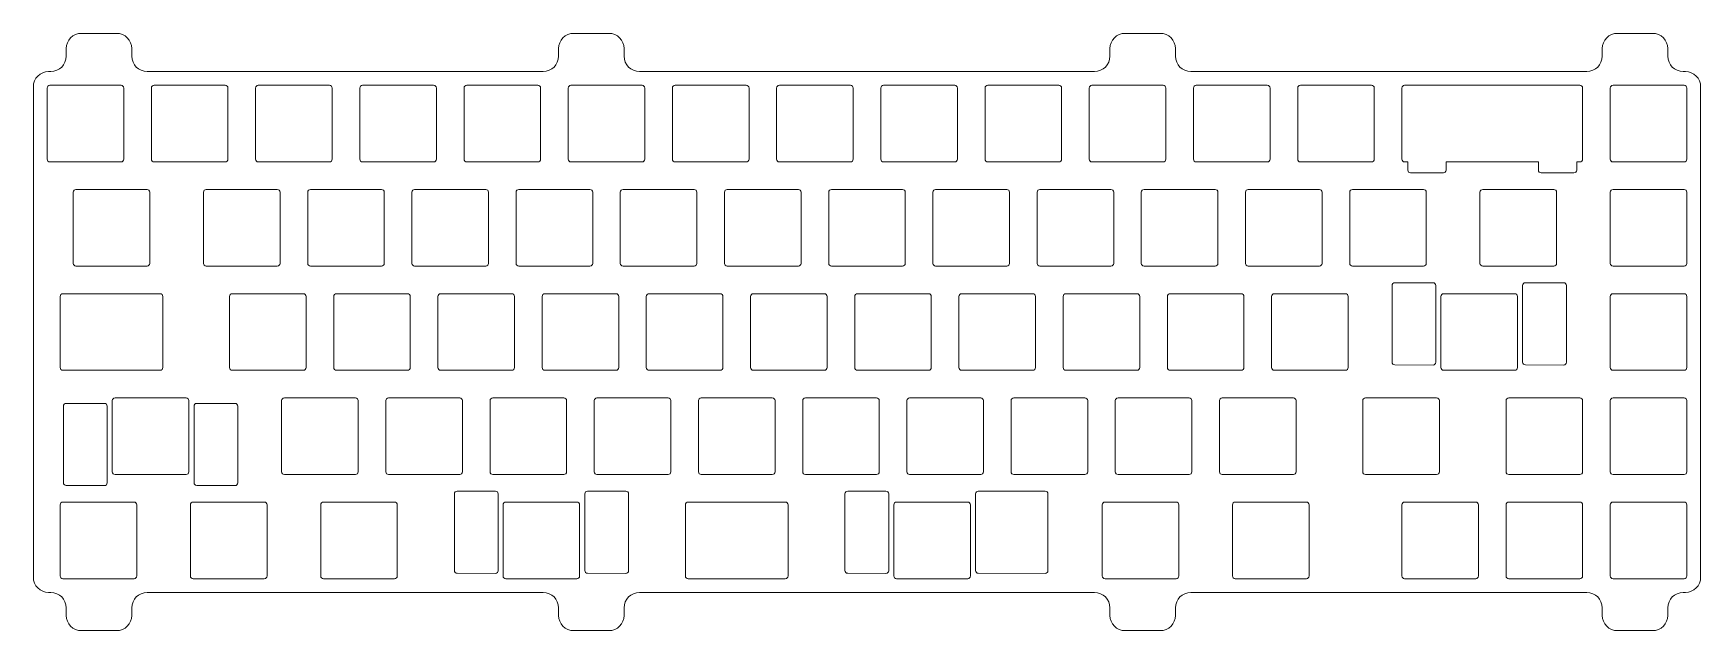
# Model space of a CAD drawing. Extents: x 154 to 459, y 341 to 451.
import ezdxf

# ---------------------------------------------------------------- set-up
doc = ezdxf.new("R2010")
doc.units = 0
doc.header["$MEASUREMENT"] = 0

# ---------------------------------------------------------------- blocks, each defined once
blk = doc.blocks.new('block 2')
at = {"color": 7, "lineweight": 9, "true_color": 0xffffff}
blk.add_open_spline([(250.1, 447.8), (250.1, 447.8), (250.1, 446.42), (250.1, 446.42), (250.1, 444.88), (248.85, 443.62), (247.3, 443.62), (247.3, 443.62), (174.9, 443.62), (174.9, 443.62), (173.35, 443.62), (172.1, 444.88), (172.1, 446.42), (172.1, 446.42), (172.1, 447.8), (172.1, 447.8), (172.1, 449.35), (170.85, 450.6), (169.3, 450.6), (169.3, 450.6), (162.9, 450.6), (162.9, 450.6), (161.35, 450.6), (160.1, 449.35), (160.1, 447.8), (160.1, 447.8), (160.1, 446.42), (160.1, 446.42), (160.1, 444.88), (158.85, 443.62), (157.3, 443.62), (157.3, 443.62), (156.9, 443.62), (156.9, 443.62), (155.35, 443.62), (154.1, 442.37), (154.1, 440.82), (154.1, 440.82), (154.1, 351.18), (154.1, 351.18), (154.1, 349.63), (155.35, 348.38), (156.9, 348.38), (156.9, 348.38), (157.3, 348.38), (157.3, 348.38), (158.85, 348.38), (160.1, 347.12), (160.1, 345.58), (160.1, 345.58), (160.1, 344.2), (160.1, 344.2), (160.1, 342.65), (161.35, 341.4), (162.9, 341.4), (162.9, 341.4), (169.3, 341.4), (169.3, 341.4), (170.85, 341.4), (172.1, 342.65), (172.1, 344.2), (172.1, 344.2), (172.1, 345.58), (172.1, 345.58), (172.1, 347.12), (173.35, 348.38), (174.9, 348.38), (174.9, 348.38), (247.3, 348.38), (247.3, 348.38), (248.85, 348.38), (250.1, 347.12), (250.1, 345.58), (250.1, 345.58), (250.1, 344.2), (250.1, 344.2), (250.1, 342.65), (251.35, 341.4), (252.9, 341.4), (252.9, 341.4), (259.3, 341.4), (259.3, 341.4), (260.85, 341.4), (262.1, 342.65), (262.1, 344.2), (262.1, 344.2), (262.1, 345.58), (262.1, 345.58), (262.1, 347.12), (263.35, 348.38), (264.9, 348.38), (264.9, 348.38), (348.1, 348.38), (348.1, 348.38), (349.65, 348.38), (350.9, 347.12), (350.9, 345.58), (350.9, 345.58), (350.9, 344.2), (350.9, 344.2), (350.9, 342.65), (352.15, 341.4), (353.7, 341.4), (353.7, 341.4), (360.1, 341.4), (360.1, 341.4), (361.65, 341.4), (362.9, 342.65), (362.9, 344.2), (362.9, 344.2), (362.9, 345.58), (362.9, 345.58), (362.9, 347.12), (364.15, 348.38), (365.7, 348.38), (365.7, 348.38), (438.1, 348.38), (438.1, 348.38), (439.65, 348.38), (440.9, 347.12), (440.9, 345.58), (440.9, 345.58), (440.9, 344.2), (440.9, 344.2), (440.9, 342.65), (442.15, 341.4), (443.7, 341.4), (443.7, 341.4), (450.1, 341.4), (450.1, 341.4), (451.65, 341.4), (452.9, 342.65), (452.9, 344.2), (452.9, 344.2), (452.9, 345.58), (452.9, 345.58), (452.9, 347.12), (454.15, 348.38), (455.7, 348.38), (455.7, 348.38), (456.1, 348.38), (456.1, 348.38), (457.65, 348.38), (458.9, 349.63), (458.9, 351.18), (458.9, 351.18), (458.9, 440.82), (458.9, 440.82), (458.9, 442.37), (457.65, 443.62), (456.1, 443.62), (456.1, 443.62), (455.7, 443.62), (455.7, 443.62), (454.15, 443.62), (452.9, 444.88), (452.9, 446.42), (452.9, 446.42), (452.9, 447.8), (452.9, 447.8), (452.9, 449.35), (451.65, 450.6), (450.1, 450.6), (450.1, 450.6), (443.7, 450.6), (443.7, 450.6), (442.15, 450.6), (440.9, 449.35), (440.9, 447.8), (440.9, 447.8), (440.9, 446.42), (440.9, 446.42), (440.9, 444.88), (439.65, 443.62), (438.1, 443.62), (438.1, 443.62), (365.7, 443.62), (365.7, 443.62), (364.15, 443.62), (362.9, 444.88), (362.9, 446.42), (362.9, 446.42), (362.9, 447.8), (362.9, 447.8), (362.9, 449.35), (361.65, 450.6), (360.1, 450.6), (360.1, 450.6), (353.7, 450.6), (353.7, 450.6), (352.15, 450.6), (350.9, 449.35), (350.9, 447.8), (350.9, 447.8), (350.9, 446.42), (350.9, 446.42), (350.9, 444.88), (349.65, 443.62), (348.1, 443.62), (348.1, 443.62), (264.9, 443.62), (264.9, 443.62), (263.35, 443.62), (262.1, 444.88), (262.1, 446.42), (262.1, 446.42), (262.1, 447.8), (262.1, 447.8), (262.1, 449.35), (260.85, 450.6), (259.3, 450.6), (259.3, 450.6), (252.9, 450.6), (252.9, 450.6), (251.35, 450.6), (250.1, 449.35), (250.1, 447.8)], degree=3, knots=[0, 0, 0, 0, 1, 1, 1, 2, 2, 2, 3, 3, 3, 4, 4, 4, 5, 5, 5, 6, 6, 6, 7, 7, 7, 8, 8, 8, 9, 9, 9, 10, 10, 10, 11, 11, 11, 12, 12, 12, 13, 13, 13, 14, 14, 14, 15, 15, 15, 16, 16, 16, 17, 17, 17, 18, 18, 18, 19, 19, 19, 20, 20, 20, 21, 21, 21, 22, 22, 22, 23, 23, 23, 24, 24, 24, 25, 25, 25, 26, 26, 26, 27, 27, 27, 28, 28, 28, 29, 29, 29, 30, 30, 30, 31, 31, 31, 32, 32, 32, 33, 33, 33, 34, 34, 34, 35, 35, 35, 36, 36, 36, 37, 37, 37, 38, 38, 38, 39, 39, 39, 40, 40, 40, 41, 41, 41, 42, 42, 42, 43, 43, 43, 44, 44, 44, 45, 45, 45, 46, 46, 46, 47, 47, 47, 48, 48, 48, 49, 49, 49, 50, 50, 50, 51, 51, 51, 52, 52, 52, 53, 53, 53, 54, 54, 54, 55, 55, 55, 56, 56, 56, 57, 57, 57, 58, 58, 58, 59, 59, 59, 60, 60, 60, 61, 61, 61, 62, 62, 62, 63, 63, 63, 64, 64, 64, 65, 65, 65, 66, 66, 66, 67, 67, 67, 68, 68, 68, 69, 69, 69, 70, 70, 70, 71, 71, 71, 72, 72, 72, 72], dxfattribs=at)
blk = doc.blocks.new('block 3')
at = {"color": 7, "lineweight": 9, "true_color": 0xffffff}
blk.add_open_spline([(423.83, 364.9), (423.55, 364.9), (423.33, 364.68), (423.33, 364.4)], degree=3, dxfattribs=at)
blk = doc.blocks.new('block 4')
at = {"color": 7, "lineweight": 9, "true_color": 0xffffff}
blk.add_lwpolyline([(423.33, 364.4), (423.33, 351.4)], dxfattribs=at)
blk = doc.blocks.new('block 5')
at = {"color": 7, "lineweight": 9, "true_color": 0xffffff}
blk.add_open_spline([(423.33, 351.4), (423.33, 351.12), (423.55, 350.9), (423.83, 350.9)], degree=3, dxfattribs=at)
blk = doc.blocks.new('block 6')
at = {"color": 7, "lineweight": 9, "true_color": 0xffffff}
blk.add_lwpolyline([(423.83, 350.9), (436.83, 350.9)], dxfattribs=at)
blk = doc.blocks.new('block 7')
at = {"color": 7, "lineweight": 9, "true_color": 0xffffff}
blk.add_open_spline([(436.83, 350.9), (437.1, 350.9), (437.33, 351.12), (437.33, 351.4)], degree=3, dxfattribs=at)
blk = doc.blocks.new('block 8')
at = {"color": 7, "lineweight": 9, "true_color": 0xffffff}
blk.add_lwpolyline([(437.33, 351.4), (437.33, 364.4)], dxfattribs=at)
blk = doc.blocks.new('block 9')
at = {"color": 7, "lineweight": 9, "true_color": 0xffffff}
blk.add_open_spline([(437.33, 364.4), (437.33, 364.68), (437.1, 364.9), (436.83, 364.9)], degree=3, dxfattribs=at)
blk = doc.blocks.new('block 10')
at = {"color": 7, "lineweight": 9, "true_color": 0xffffff}
blk.add_lwpolyline([(436.83, 364.9), (423.83, 364.9)], dxfattribs=at)
blk = doc.blocks.new('block 11')
at = {"color": 7, "lineweight": 9, "true_color": 0xffffff}
blk.add_open_spline([(373.82, 364.9), (373.54, 364.9), (373.32, 364.68), (373.32, 364.4)], degree=3, dxfattribs=at)
blk = doc.blocks.new('block 12')
at = {"color": 7, "lineweight": 9, "true_color": 0xffffff}
blk.add_lwpolyline([(373.32, 364.4), (373.32, 351.4)], dxfattribs=at)
blk = doc.blocks.new('block 13')
at = {"color": 7, "lineweight": 9, "true_color": 0xffffff}
blk.add_open_spline([(373.32, 351.4), (373.32, 351.12), (373.54, 350.9), (373.82, 350.9)], degree=3, dxfattribs=at)
blk = doc.blocks.new('block 14')
at = {"color": 7, "lineweight": 9, "true_color": 0xffffff}
blk.add_lwpolyline([(373.82, 350.9), (386.82, 350.9)], dxfattribs=at)
blk = doc.blocks.new('block 15')
at = {"color": 7, "lineweight": 9, "true_color": 0xffffff}
blk.add_open_spline([(386.82, 350.9), (387.1, 350.9), (387.32, 351.12), (387.32, 351.4)], degree=3, dxfattribs=at)
blk = doc.blocks.new('block 16')
at = {"color": 7, "lineweight": 9, "true_color": 0xffffff}
blk.add_lwpolyline([(387.32, 351.4), (387.32, 364.4)], dxfattribs=at)
blk = doc.blocks.new('block 17')
at = {"color": 7, "lineweight": 9, "true_color": 0xffffff}
blk.add_open_spline([(387.32, 364.4), (387.32, 364.68), (387.1, 364.9), (386.82, 364.9)], degree=3, dxfattribs=at)
blk = doc.blocks.new('block 18')
at = {"color": 7, "lineweight": 9, "true_color": 0xffffff}
blk.add_lwpolyline([(386.82, 364.9), (373.82, 364.9)], dxfattribs=at)
blk = doc.blocks.new('block 19')
at = {"color": 7, "lineweight": 9, "true_color": 0xffffff}
blk.add_open_spline([(302.97, 366.9), (302.69, 366.9), (302.47, 366.68), (302.47, 366.4)], degree=3, dxfattribs=at)
blk = doc.blocks.new('block 20')
at = {"color": 7, "lineweight": 9, "true_color": 0xffffff}
blk.add_lwpolyline([(302.47, 366.4), (302.47, 352.4)], dxfattribs=at)
blk = doc.blocks.new('block 21')
at = {"color": 7, "lineweight": 9, "true_color": 0xffffff}
blk.add_open_spline([(302.47, 352.4), (302.47, 352.12), (302.69, 351.9), (302.97, 351.9)], degree=3, dxfattribs=at)
blk = doc.blocks.new('block 22')
at = {"color": 7, "lineweight": 9, "true_color": 0xffffff}
blk.add_lwpolyline([(302.97, 351.9), (309.97, 351.86)], dxfattribs=at)
blk = doc.blocks.new('block 23')
at = {"color": 7, "lineweight": 9, "true_color": 0xffffff}
blk.add_open_spline([(309.97, 351.86), (310.24, 351.86), (310.47, 352.09), (310.47, 352.36)], degree=3, dxfattribs=at)
blk = doc.blocks.new('block 24')
at = {"color": 7, "lineweight": 9, "true_color": 0xffffff}
blk.add_lwpolyline([(310.47, 352.36), (310.47, 366.4)], dxfattribs=at)
blk = doc.blocks.new('block 25')
at = {"color": 7, "lineweight": 9, "true_color": 0xffffff}
blk.add_open_spline([(310.47, 366.4), (310.47, 366.68), (310.24, 366.9), (309.97, 366.9)], degree=3, dxfattribs=at)
blk = doc.blocks.new('block 26')
at = {"color": 7, "lineweight": 9, "true_color": 0xffffff}
blk.add_lwpolyline([(309.97, 366.9), (302.97, 366.9)], dxfattribs=at)
blk = doc.blocks.new('block 27')
at = {"color": 7, "lineweight": 9, "true_color": 0xffffff}
blk.add_open_spline([(255.41, 366.9), (255.13, 366.9), (254.91, 366.68), (254.91, 366.4)], degree=3, dxfattribs=at)
blk = doc.blocks.new('block 28')
at = {"color": 7, "lineweight": 9, "true_color": 0xffffff}
blk.add_lwpolyline([(254.91, 366.4), (254.91, 352.4)], dxfattribs=at)
blk = doc.blocks.new('block 29')
at = {"color": 7, "lineweight": 9, "true_color": 0xffffff}
blk.add_open_spline([(254.91, 352.4), (254.91, 352.12), (255.13, 351.9), (255.41, 351.9)], degree=3, dxfattribs=at)
blk = doc.blocks.new('block 30')
at = {"color": 7, "lineweight": 9, "true_color": 0xffffff}
blk.add_lwpolyline([(255.41, 351.9), (262.41, 351.86)], dxfattribs=at)
blk = doc.blocks.new('block 31')
at = {"color": 7, "lineweight": 9, "true_color": 0xffffff}
blk.add_open_spline([(262.41, 351.86), (262.68, 351.86), (262.91, 352.09), (262.91, 352.36)], degree=3, dxfattribs=at)
blk = doc.blocks.new('block 32')
at = {"color": 7, "lineweight": 9, "true_color": 0xffffff}
blk.add_lwpolyline([(262.91, 352.36), (262.91, 366.4)], dxfattribs=at)
blk = doc.blocks.new('block 33')
at = {"color": 7, "lineweight": 9, "true_color": 0xffffff}
blk.add_open_spline([(262.91, 366.4), (262.91, 366.68), (262.68, 366.9), (262.41, 366.9)], degree=3, dxfattribs=at)
blk = doc.blocks.new('block 34')
at = {"color": 7, "lineweight": 9, "true_color": 0xffffff}
blk.add_lwpolyline([(262.41, 366.9), (255.41, 366.9)], dxfattribs=at)
blk = doc.blocks.new('block 35')
at = {"color": 7, "lineweight": 9, "true_color": 0xffffff}
blk.add_open_spline([(231.57, 366.9), (231.29, 366.9), (231.07, 366.68), (231.07, 366.4)], degree=3, dxfattribs=at)
blk = doc.blocks.new('block 36')
at = {"color": 7, "lineweight": 9, "true_color": 0xffffff}
blk.add_lwpolyline([(231.07, 366.4), (231.07, 352.4)], dxfattribs=at)
blk = doc.blocks.new('block 37')
at = {"color": 7, "lineweight": 9, "true_color": 0xffffff}
blk.add_open_spline([(231.07, 352.4), (231.07, 352.12), (231.29, 351.9), (231.57, 351.9)], degree=3, dxfattribs=at)
blk = doc.blocks.new('block 38')
at = {"color": 7, "lineweight": 9, "true_color": 0xffffff}
blk.add_lwpolyline([(231.57, 351.9), (238.57, 351.86)], dxfattribs=at)
blk = doc.blocks.new('block 39')
at = {"color": 7, "lineweight": 9, "true_color": 0xffffff}
blk.add_open_spline([(238.57, 351.86), (238.85, 351.86), (239.07, 352.09), (239.07, 352.36)], degree=3, dxfattribs=at)
blk = doc.blocks.new('block 40')
at = {"color": 7, "lineweight": 9, "true_color": 0xffffff}
blk.add_lwpolyline([(239.07, 352.36), (239.07, 366.4)], dxfattribs=at)
blk = doc.blocks.new('block 41')
at = {"color": 7, "lineweight": 9, "true_color": 0xffffff}
blk.add_open_spline([(239.07, 366.4), (239.07, 366.68), (238.85, 366.9), (238.57, 366.9)], degree=3, dxfattribs=at)
blk = doc.blocks.new('block 42')
at = {"color": 7, "lineweight": 9, "true_color": 0xffffff}
blk.add_lwpolyline([(238.57, 366.9), (231.57, 366.9)], dxfattribs=at)
blk = doc.blocks.new('block 43')
at = {"color": 7, "lineweight": 9, "true_color": 0xffffff}
blk.add_open_spline([(292.07, 364.4), (292.07, 364.68), (291.85, 364.9), (291.57, 364.9)], degree=3, dxfattribs=at)
blk = doc.blocks.new('block 44')
at = {"color": 7, "lineweight": 9, "true_color": 0xffffff}
blk.add_lwpolyline([(291.57, 364.9), (273.81, 364.9)], dxfattribs=at)
blk = doc.blocks.new('block 45')
at = {"color": 7, "lineweight": 9, "true_color": 0xffffff}
blk.add_open_spline([(273.81, 364.9), (273.53, 364.9), (273.31, 364.68), (273.31, 364.4)], degree=3, dxfattribs=at)
blk = doc.blocks.new('block 46')
at = {"color": 7, "lineweight": 9, "true_color": 0xffffff}
blk.add_lwpolyline([(273.31, 364.4), (273.31, 351.4)], dxfattribs=at)
blk = doc.blocks.new('block 47')
at = {"color": 7, "lineweight": 9, "true_color": 0xffffff}
blk.add_open_spline([(273.31, 351.4), (273.31, 351.12), (273.53, 350.9), (273.81, 350.9)], degree=3, dxfattribs=at)
blk = doc.blocks.new('block 48')
at = {"color": 7, "lineweight": 9, "true_color": 0xffffff}
blk.add_lwpolyline([(273.81, 350.9), (291.57, 350.9)], dxfattribs=at)
blk = doc.blocks.new('block 49')
at = {"color": 7, "lineweight": 9, "true_color": 0xffffff}
blk.add_open_spline([(291.57, 350.9), (291.85, 350.9), (292.07, 351.12), (292.07, 351.4)], degree=3, dxfattribs=at)
blk = doc.blocks.new('block 50')
at = {"color": 7, "lineweight": 9, "true_color": 0xffffff}
blk.add_lwpolyline([(292.07, 351.4), (292.07, 364.4)], dxfattribs=at)
blk = doc.blocks.new('block 51')
at = {"color": 7, "lineweight": 9, "true_color": 0xffffff}
blk.add_open_spline([(183.32, 364.9), (183.04, 364.9), (182.82, 364.68), (182.82, 364.4)], degree=3, dxfattribs=at)
blk = doc.blocks.new('block 52')
at = {"color": 7, "lineweight": 9, "true_color": 0xffffff}
blk.add_lwpolyline([(182.82, 364.4), (182.82, 351.4)], dxfattribs=at)
blk = doc.blocks.new('block 53')
at = {"color": 7, "lineweight": 9, "true_color": 0xffffff}
blk.add_open_spline([(182.82, 351.4), (182.82, 351.12), (183.04, 350.9), (183.32, 350.9)], degree=3, dxfattribs=at)
blk = doc.blocks.new('block 54')
at = {"color": 7, "lineweight": 9, "true_color": 0xffffff}
blk.add_lwpolyline([(183.32, 350.9), (196.32, 350.9)], dxfattribs=at)
blk = doc.blocks.new('block 55')
at = {"color": 7, "lineweight": 9, "true_color": 0xffffff}
blk.add_open_spline([(196.32, 350.9), (196.6, 350.9), (196.82, 351.12), (196.82, 351.4)], degree=3, dxfattribs=at)
blk = doc.blocks.new('block 56')
at = {"color": 7, "lineweight": 9, "true_color": 0xffffff}
blk.add_lwpolyline([(196.82, 351.4), (196.82, 364.4)], dxfattribs=at)
blk = doc.blocks.new('block 57')
at = {"color": 7, "lineweight": 9, "true_color": 0xffffff}
blk.add_open_spline([(196.82, 364.4), (196.82, 364.68), (196.6, 364.9), (196.32, 364.9)], degree=3, dxfattribs=at)
blk = doc.blocks.new('block 58')
at = {"color": 7, "lineweight": 9, "true_color": 0xffffff}
blk.add_lwpolyline([(196.32, 364.9), (183.32, 364.9)], dxfattribs=at)
blk = doc.blocks.new('block 59')
at = {"color": 7, "lineweight": 9, "true_color": 0xffffff}
blk.add_open_spline([(442.88, 383.95), (442.6, 383.95), (442.38, 383.73), (442.38, 383.45)], degree=3, dxfattribs=at)
blk = doc.blocks.new('block 60')
at = {"color": 7, "lineweight": 9, "true_color": 0xffffff}
blk.add_lwpolyline([(442.38, 383.45), (442.38, 370.45)], dxfattribs=at)
blk = doc.blocks.new('block 61')
at = {"color": 7, "lineweight": 9, "true_color": 0xffffff}
blk.add_open_spline([(442.38, 370.45), (442.38, 370.17), (442.6, 369.95), (442.88, 369.95)], degree=3, dxfattribs=at)
blk = doc.blocks.new('block 62')
at = {"color": 7, "lineweight": 9, "true_color": 0xffffff}
blk.add_lwpolyline([(442.88, 369.95), (455.88, 369.95)], dxfattribs=at)
blk = doc.blocks.new('block 63')
at = {"color": 7, "lineweight": 9, "true_color": 0xffffff}
blk.add_open_spline([(455.88, 369.95), (456.15, 369.95), (456.38, 370.17), (456.38, 370.45)], degree=3, dxfattribs=at)
blk = doc.blocks.new('block 64')
at = {"color": 7, "lineweight": 9, "true_color": 0xffffff}
blk.add_lwpolyline([(456.38, 370.45), (456.38, 383.45)], dxfattribs=at)
blk = doc.blocks.new('block 65')
at = {"color": 7, "lineweight": 9, "true_color": 0xffffff}
blk.add_open_spline([(456.38, 383.45), (456.38, 383.73), (456.15, 383.95), (455.88, 383.95)], degree=3, dxfattribs=at)
blk = doc.blocks.new('block 66')
at = {"color": 7, "lineweight": 9, "true_color": 0xffffff}
blk.add_lwpolyline([(455.88, 383.95), (442.88, 383.95)], dxfattribs=at)
blk = doc.blocks.new('block 67')
at = {"color": 7, "lineweight": 9, "true_color": 0xffffff}
blk.add_open_spline([(397.63, 383.95), (397.36, 383.95), (397.13, 383.73), (397.13, 383.45)], degree=3, dxfattribs=at)
blk = doc.blocks.new('block 68')
at = {"color": 7, "lineweight": 9, "true_color": 0xffffff}
blk.add_lwpolyline([(397.13, 383.45), (397.13, 370.45)], dxfattribs=at)
blk = doc.blocks.new('block 69')
at = {"color": 7, "lineweight": 9, "true_color": 0xffffff}
blk.add_open_spline([(397.13, 370.45), (397.13, 370.17), (397.36, 369.95), (397.63, 369.95)], degree=3, dxfattribs=at)
blk = doc.blocks.new('block 70')
at = {"color": 7, "lineweight": 9, "true_color": 0xffffff}
blk.add_lwpolyline([(397.63, 369.95), (410.63, 369.95)], dxfattribs=at)
blk = doc.blocks.new('block 71')
at = {"color": 7, "lineweight": 9, "true_color": 0xffffff}
blk.add_open_spline([(410.63, 369.95), (410.91, 369.95), (411.13, 370.17), (411.13, 370.45)], degree=3, dxfattribs=at)
blk = doc.blocks.new('block 72')
at = {"color": 7, "lineweight": 9, "true_color": 0xffffff}
blk.add_lwpolyline([(411.13, 370.45), (411.13, 383.45)], dxfattribs=at)
blk = doc.blocks.new('block 73')
at = {"color": 7, "lineweight": 9, "true_color": 0xffffff}
blk.add_open_spline([(411.13, 383.45), (411.13, 383.73), (410.91, 383.95), (410.63, 383.95)], degree=3, dxfattribs=at)
blk = doc.blocks.new('block 74')
at = {"color": 7, "lineweight": 9, "true_color": 0xffffff}
blk.add_lwpolyline([(410.63, 383.95), (397.63, 383.95)], dxfattribs=at)
blk = doc.blocks.new('block 75')
at = {"color": 7, "lineweight": 9, "true_color": 0xffffff}
blk.add_open_spline([(352.39, 383.95), (352.11, 383.95), (351.89, 383.73), (351.89, 383.45)], degree=3, dxfattribs=at)
blk = doc.blocks.new('block 76')
at = {"color": 7, "lineweight": 9, "true_color": 0xffffff}
blk.add_lwpolyline([(351.89, 383.45), (351.89, 370.45)], dxfattribs=at)
blk = doc.blocks.new('block 77')
at = {"color": 7, "lineweight": 9, "true_color": 0xffffff}
blk.add_open_spline([(351.89, 370.45), (351.89, 370.17), (352.11, 369.95), (352.39, 369.95)], degree=3, dxfattribs=at)
blk = doc.blocks.new('block 78')
at = {"color": 7, "lineweight": 9, "true_color": 0xffffff}
blk.add_lwpolyline([(352.39, 369.95), (365.39, 369.95)], dxfattribs=at)
blk = doc.blocks.new('block 79')
at = {"color": 7, "lineweight": 9, "true_color": 0xffffff}
blk.add_open_spline([(365.39, 369.95), (365.66, 369.95), (365.89, 370.17), (365.89, 370.45)], degree=3, dxfattribs=at)
blk = doc.blocks.new('block 80')
at = {"color": 7, "lineweight": 9, "true_color": 0xffffff}
blk.add_lwpolyline([(365.89, 370.45), (365.89, 383.45)], dxfattribs=at)
blk = doc.blocks.new('block 81')
at = {"color": 7, "lineweight": 9, "true_color": 0xffffff}
blk.add_open_spline([(365.89, 383.45), (365.89, 383.73), (365.66, 383.95), (365.39, 383.95)], degree=3, dxfattribs=at)
blk = doc.blocks.new('block 82')
at = {"color": 7, "lineweight": 9, "true_color": 0xffffff}
blk.add_lwpolyline([(365.39, 383.95), (352.39, 383.95)], dxfattribs=at)
blk = doc.blocks.new('block 83')
at = {"color": 7, "lineweight": 9, "true_color": 0xffffff}
blk.add_open_spline([(314.29, 383.95), (314.01, 383.95), (313.79, 383.73), (313.79, 383.45)], degree=3, dxfattribs=at)
blk = doc.blocks.new('block 84')
at = {"color": 7, "lineweight": 9, "true_color": 0xffffff}
blk.add_lwpolyline([(313.79, 383.45), (313.79, 370.45)], dxfattribs=at)
blk = doc.blocks.new('block 85')
at = {"color": 7, "lineweight": 9, "true_color": 0xffffff}
blk.add_open_spline([(313.79, 370.45), (313.79, 370.17), (314.01, 369.95), (314.29, 369.95)], degree=3, dxfattribs=at)
blk = doc.blocks.new('block 86')
at = {"color": 7, "lineweight": 9, "true_color": 0xffffff}
blk.add_lwpolyline([(314.29, 369.95), (327.29, 369.95)], dxfattribs=at)
blk = doc.blocks.new('block 87')
at = {"color": 7, "lineweight": 9, "true_color": 0xffffff}
blk.add_open_spline([(327.29, 369.95), (327.56, 369.95), (327.79, 370.17), (327.79, 370.45)], degree=3, dxfattribs=at)
blk = doc.blocks.new('block 88')
at = {"color": 7, "lineweight": 9, "true_color": 0xffffff}
blk.add_lwpolyline([(327.79, 370.45), (327.79, 383.45)], dxfattribs=at)
blk = doc.blocks.new('block 89')
at = {"color": 7, "lineweight": 9, "true_color": 0xffffff}
blk.add_open_spline([(327.79, 383.45), (327.79, 383.73), (327.56, 383.95), (327.29, 383.95)], degree=3, dxfattribs=at)
blk = doc.blocks.new('block 90')
at = {"color": 7, "lineweight": 9, "true_color": 0xffffff}
blk.add_lwpolyline([(327.29, 383.95), (314.29, 383.95)], dxfattribs=at)
blk = doc.blocks.new('block 91')
at = {"color": 7, "lineweight": 9, "true_color": 0xffffff}
blk.add_open_spline([(276.19, 383.95), (275.91, 383.95), (275.69, 383.73), (275.69, 383.45)], degree=3, dxfattribs=at)
blk = doc.blocks.new('block 92')
at = {"color": 7, "lineweight": 9, "true_color": 0xffffff}
blk.add_lwpolyline([(275.69, 383.45), (275.69, 370.45)], dxfattribs=at)
blk = doc.blocks.new('block 93')
at = {"color": 7, "lineweight": 9, "true_color": 0xffffff}
blk.add_open_spline([(275.69, 370.45), (275.69, 370.17), (275.91, 369.95), (276.19, 369.95)], degree=3, dxfattribs=at)
blk = doc.blocks.new('block 94')
at = {"color": 7, "lineweight": 9, "true_color": 0xffffff}
blk.add_lwpolyline([(276.19, 369.95), (289.19, 369.95)], dxfattribs=at)
blk = doc.blocks.new('block 95')
at = {"color": 7, "lineweight": 9, "true_color": 0xffffff}
blk.add_open_spline([(289.19, 369.95), (289.46, 369.95), (289.69, 370.17), (289.69, 370.45)], degree=3, dxfattribs=at)
blk = doc.blocks.new('block 96')
at = {"color": 7, "lineweight": 9, "true_color": 0xffffff}
blk.add_lwpolyline([(289.69, 370.45), (289.69, 383.45)], dxfattribs=at)
blk = doc.blocks.new('block 97')
at = {"color": 7, "lineweight": 9, "true_color": 0xffffff}
blk.add_open_spline([(289.69, 383.45), (289.69, 383.73), (289.46, 383.95), (289.19, 383.95)], degree=3, dxfattribs=at)
blk = doc.blocks.new('block 98')
at = {"color": 7, "lineweight": 9, "true_color": 0xffffff}
blk.add_lwpolyline([(289.19, 383.95), (276.19, 383.95)], dxfattribs=at)
blk = doc.blocks.new('block 99')
at = {"color": 7, "lineweight": 9, "true_color": 0xffffff}
blk.add_open_spline([(238.09, 383.95), (237.81, 383.95), (237.59, 383.73), (237.59, 383.45)], degree=3, dxfattribs=at)
blk = doc.blocks.new('block 100')
at = {"color": 7, "lineweight": 9, "true_color": 0xffffff}
blk.add_lwpolyline([(237.59, 383.45), (237.59, 370.45)], dxfattribs=at)
blk = doc.blocks.new('block 101')
at = {"color": 7, "lineweight": 9, "true_color": 0xffffff}
blk.add_open_spline([(237.59, 370.45), (237.59, 370.17), (237.81, 369.95), (238.09, 369.95)], degree=3, dxfattribs=at)
blk = doc.blocks.new('block 102')
at = {"color": 7, "lineweight": 9, "true_color": 0xffffff}
blk.add_lwpolyline([(238.09, 369.95), (251.09, 369.95)], dxfattribs=at)
blk = doc.blocks.new('block 103')
at = {"color": 7, "lineweight": 9, "true_color": 0xffffff}
blk.add_open_spline([(251.09, 369.95), (251.36, 369.95), (251.59, 370.17), (251.59, 370.45)], degree=3, dxfattribs=at)
blk = doc.blocks.new('block 104')
at = {"color": 7, "lineweight": 9, "true_color": 0xffffff}
blk.add_lwpolyline([(251.59, 370.45), (251.59, 383.45)], dxfattribs=at)
blk = doc.blocks.new('block 105')
at = {"color": 7, "lineweight": 9, "true_color": 0xffffff}
blk.add_open_spline([(251.59, 383.45), (251.59, 383.73), (251.36, 383.95), (251.09, 383.95)], degree=3, dxfattribs=at)
blk = doc.blocks.new('block 106')
at = {"color": 7, "lineweight": 9, "true_color": 0xffffff}
blk.add_lwpolyline([(251.09, 383.95), (238.09, 383.95)], dxfattribs=at)
blk = doc.blocks.new('block 107')
at = {"color": 7, "lineweight": 9, "true_color": 0xffffff}
blk.add_open_spline([(199.99, 383.95), (199.71, 383.95), (199.49, 383.73), (199.49, 383.45)], degree=3, dxfattribs=at)
blk = doc.blocks.new('block 108')
at = {"color": 7, "lineweight": 9, "true_color": 0xffffff}
blk.add_lwpolyline([(199.49, 383.45), (199.49, 370.45)], dxfattribs=at)
blk = doc.blocks.new('block 109')
at = {"color": 7, "lineweight": 9, "true_color": 0xffffff}
blk.add_open_spline([(199.49, 370.45), (199.49, 370.17), (199.71, 369.95), (199.99, 369.95)], degree=3, dxfattribs=at)
blk = doc.blocks.new('block 110')
at = {"color": 7, "lineweight": 9, "true_color": 0xffffff}
blk.add_lwpolyline([(199.99, 369.95), (212.99, 369.95)], dxfattribs=at)
blk = doc.blocks.new('block 111')
at = {"color": 7, "lineweight": 9, "true_color": 0xffffff}
blk.add_open_spline([(212.99, 369.95), (213.26, 369.95), (213.49, 370.17), (213.49, 370.45)], degree=3, dxfattribs=at)
blk = doc.blocks.new('block 112')
at = {"color": 7, "lineweight": 9, "true_color": 0xffffff}
blk.add_lwpolyline([(213.49, 370.45), (213.49, 383.45)], dxfattribs=at)
blk = doc.blocks.new('block 113')
at = {"color": 7, "lineweight": 9, "true_color": 0xffffff}
blk.add_open_spline([(213.49, 383.45), (213.49, 383.73), (213.26, 383.95), (212.99, 383.95)], degree=3, dxfattribs=at)
blk = doc.blocks.new('block 114')
at = {"color": 7, "lineweight": 9, "true_color": 0xffffff}
blk.add_lwpolyline([(212.99, 383.95), (199.99, 383.95)], dxfattribs=at)
blk = doc.blocks.new('block 115')
at = {"color": 7, "lineweight": 9, "true_color": 0xffffff}
blk.add_open_spline([(183.97, 382.95), (183.69, 382.95), (183.47, 382.73), (183.47, 382.45)], degree=3, dxfattribs=at)
blk = doc.blocks.new('block 116')
at = {"color": 7, "lineweight": 9, "true_color": 0xffffff}
blk.add_lwpolyline([(183.47, 382.45), (183.47, 368.45)], dxfattribs=at)
blk = doc.blocks.new('block 117')
at = {"color": 7, "lineweight": 9, "true_color": 0xffffff}
blk.add_open_spline([(183.47, 368.45), (183.47, 368.17), (183.69, 367.95), (183.97, 367.95)], degree=3, dxfattribs=at)
blk = doc.blocks.new('block 118')
at = {"color": 7, "lineweight": 9, "true_color": 0xffffff}
blk.add_lwpolyline([(183.97, 367.95), (190.97, 367.91)], dxfattribs=at)
blk = doc.blocks.new('block 119')
at = {"color": 7, "lineweight": 9, "true_color": 0xffffff}
blk.add_open_spline([(190.97, 367.91), (191.25, 367.91), (191.47, 368.14), (191.47, 368.41)], degree=3, dxfattribs=at)
blk = doc.blocks.new('block 120')
at = {"color": 7, "lineweight": 9, "true_color": 0xffffff}
blk.add_lwpolyline([(191.47, 368.41), (191.47, 382.45)], dxfattribs=at)
blk = doc.blocks.new('block 121')
at = {"color": 7, "lineweight": 9, "true_color": 0xffffff}
blk.add_open_spline([(191.47, 382.45), (191.47, 382.73), (191.25, 382.95), (190.97, 382.95)], degree=3, dxfattribs=at)
blk = doc.blocks.new('block 122')
at = {"color": 7, "lineweight": 9, "true_color": 0xffffff}
blk.add_lwpolyline([(190.97, 382.95), (183.97, 382.95)], dxfattribs=at)
blk = doc.blocks.new('block 123')
at = {"color": 7, "lineweight": 9, "true_color": 0xffffff}
blk.add_open_spline([(442.88, 403), (442.6, 403), (442.38, 402.78), (442.38, 402.5)], degree=3, dxfattribs=at)
blk = doc.blocks.new('block 124')
at = {"color": 7, "lineweight": 9, "true_color": 0xffffff}
blk.add_lwpolyline([(442.38, 402.5), (442.38, 389.5)], dxfattribs=at)
blk = doc.blocks.new('block 125')
at = {"color": 7, "lineweight": 9, "true_color": 0xffffff}
blk.add_open_spline([(442.38, 389.5), (442.38, 389.22), (442.6, 389), (442.88, 389)], degree=3, dxfattribs=at)
blk = doc.blocks.new('block 126')
at = {"color": 7, "lineweight": 9, "true_color": 0xffffff}
blk.add_lwpolyline([(442.88, 389), (455.88, 389)], dxfattribs=at)
blk = doc.blocks.new('block 127')
at = {"color": 7, "lineweight": 9, "true_color": 0xffffff}
blk.add_open_spline([(455.88, 389), (456.15, 389), (456.38, 389.22), (456.38, 389.5)], degree=3, dxfattribs=at)
blk = doc.blocks.new('block 128')
at = {"color": 7, "lineweight": 9, "true_color": 0xffffff}
blk.add_lwpolyline([(456.38, 389.5), (456.38, 402.5)], dxfattribs=at)
blk = doc.blocks.new('block 129')
at = {"color": 7, "lineweight": 9, "true_color": 0xffffff}
blk.add_open_spline([(456.38, 402.5), (456.38, 402.78), (456.15, 403), (455.88, 403)], degree=3, dxfattribs=at)
blk = doc.blocks.new('block 130')
at = {"color": 7, "lineweight": 9, "true_color": 0xffffff}
blk.add_lwpolyline([(455.88, 403), (442.88, 403)], dxfattribs=at)
blk = doc.blocks.new('block 131')
at = {"color": 7, "lineweight": 9, "true_color": 0xffffff}
blk.add_open_spline([(409.98, 389.96), (410.26, 389.96), (410.48, 390.19), (410.48, 390.46)], degree=3, dxfattribs=at)
blk = doc.blocks.new('block 132')
at = {"color": 7, "lineweight": 9, "true_color": 0xffffff}
blk.add_lwpolyline([(410.48, 390.46), (410.48, 404.5)], dxfattribs=at)
blk = doc.blocks.new('block 133')
at = {"color": 7, "lineweight": 9, "true_color": 0xffffff}
blk.add_open_spline([(410.48, 404.5), (410.48, 404.78), (410.26, 405), (409.98, 405)], degree=3, dxfattribs=at)
blk = doc.blocks.new('block 134')
at = {"color": 7, "lineweight": 9, "true_color": 0xffffff}
blk.add_lwpolyline([(409.98, 405), (402.98, 405)], dxfattribs=at)
blk = doc.blocks.new('block 135')
at = {"color": 7, "lineweight": 9, "true_color": 0xffffff}
blk.add_open_spline([(402.98, 405), (402.71, 405), (402.48, 404.78), (402.48, 404.5)], degree=3, dxfattribs=at)
blk = doc.blocks.new('block 136')
at = {"color": 7, "lineweight": 9, "true_color": 0xffffff}
blk.add_lwpolyline([(402.48, 404.5), (402.48, 390.5)], dxfattribs=at)
blk = doc.blocks.new('block 137')
at = {"color": 7, "lineweight": 9, "true_color": 0xffffff}
blk.add_open_spline([(402.48, 390.5), (402.48, 390.22), (402.71, 390), (402.98, 390)], degree=3, dxfattribs=at)
blk = doc.blocks.new('block 138')
at = {"color": 7, "lineweight": 9, "true_color": 0xffffff}
blk.add_lwpolyline([(402.98, 390), (409.98, 389.96)], dxfattribs=at)
blk = doc.blocks.new('block 139')
at = {"color": 7, "lineweight": 9, "true_color": 0xffffff}
blk.add_open_spline([(380.96, 403), (380.69, 403), (380.46, 402.78), (380.46, 402.5)], degree=3, dxfattribs=at)
blk = doc.blocks.new('block 140')
at = {"color": 7, "lineweight": 9, "true_color": 0xffffff}
blk.add_lwpolyline([(380.46, 402.5), (380.46, 389.5)], dxfattribs=at)
blk = doc.blocks.new('block 141')
at = {"color": 7, "lineweight": 9, "true_color": 0xffffff}
blk.add_open_spline([(380.46, 389.5), (380.46, 389.22), (380.69, 389), (380.96, 389)], degree=3, dxfattribs=at)
blk = doc.blocks.new('block 142')
at = {"color": 7, "lineweight": 9, "true_color": 0xffffff}
blk.add_lwpolyline([(380.96, 389), (393.96, 389)], dxfattribs=at)
blk = doc.blocks.new('block 143')
at = {"color": 7, "lineweight": 9, "true_color": 0xffffff}
blk.add_open_spline([(393.96, 389), (394.24, 389), (394.46, 389.22), (394.46, 389.5)], degree=3, dxfattribs=at)
blk = doc.blocks.new('block 144')
at = {"color": 7, "lineweight": 9, "true_color": 0xffffff}
blk.add_lwpolyline([(394.46, 389.5), (394.46, 402.5)], dxfattribs=at)
blk = doc.blocks.new('block 145')
at = {"color": 7, "lineweight": 9, "true_color": 0xffffff}
blk.add_open_spline([(394.46, 402.5), (394.46, 402.78), (394.24, 403), (393.96, 403)], degree=3, dxfattribs=at)
blk = doc.blocks.new('block 146')
at = {"color": 7, "lineweight": 9, "true_color": 0xffffff}
blk.add_lwpolyline([(393.96, 403), (380.96, 403)], dxfattribs=at)
blk = doc.blocks.new('block 147')
at = {"color": 7, "lineweight": 9, "true_color": 0xffffff}
blk.add_open_spline([(342.86, 403), (342.59, 403), (342.36, 402.78), (342.36, 402.5)], degree=3, dxfattribs=at)
blk = doc.blocks.new('block 148')
at = {"color": 7, "lineweight": 9, "true_color": 0xffffff}
blk.add_lwpolyline([(342.36, 402.5), (342.36, 389.5)], dxfattribs=at)
blk = doc.blocks.new('block 149')
at = {"color": 7, "lineweight": 9, "true_color": 0xffffff}
blk.add_open_spline([(342.36, 389.5), (342.36, 389.22), (342.59, 389), (342.86, 389)], degree=3, dxfattribs=at)
blk = doc.blocks.new('block 150')
at = {"color": 7, "lineweight": 9, "true_color": 0xffffff}
blk.add_lwpolyline([(342.86, 389), (355.86, 389)], dxfattribs=at)
blk = doc.blocks.new('block 151')
at = {"color": 7, "lineweight": 9, "true_color": 0xffffff}
blk.add_open_spline([(355.86, 389), (356.14, 389), (356.36, 389.22), (356.36, 389.5)], degree=3, dxfattribs=at)
blk = doc.blocks.new('block 152')
at = {"color": 7, "lineweight": 9, "true_color": 0xffffff}
blk.add_lwpolyline([(356.36, 389.5), (356.36, 402.5)], dxfattribs=at)
blk = doc.blocks.new('block 153')
at = {"color": 7, "lineweight": 9, "true_color": 0xffffff}
blk.add_open_spline([(356.36, 402.5), (356.36, 402.78), (356.14, 403), (355.86, 403)], degree=3, dxfattribs=at)
blk = doc.blocks.new('block 154')
at = {"color": 7, "lineweight": 9, "true_color": 0xffffff}
blk.add_lwpolyline([(355.86, 403), (342.86, 403)], dxfattribs=at)
blk = doc.blocks.new('block 155')
at = {"color": 7, "lineweight": 9, "true_color": 0xffffff}
blk.add_open_spline([(304.76, 403), (304.49, 403), (304.26, 402.78), (304.26, 402.5)], degree=3, dxfattribs=at)
blk = doc.blocks.new('block 156')
at = {"color": 7, "lineweight": 9, "true_color": 0xffffff}
blk.add_lwpolyline([(304.26, 402.5), (304.26, 389.5)], dxfattribs=at)
blk = doc.blocks.new('block 157')
at = {"color": 7, "lineweight": 9, "true_color": 0xffffff}
blk.add_open_spline([(304.26, 389.5), (304.26, 389.22), (304.49, 389), (304.76, 389)], degree=3, dxfattribs=at)
blk = doc.blocks.new('block 158')
at = {"color": 7, "lineweight": 9, "true_color": 0xffffff}
blk.add_lwpolyline([(304.76, 389), (317.76, 389)], dxfattribs=at)
blk = doc.blocks.new('block 159')
at = {"color": 7, "lineweight": 9, "true_color": 0xffffff}
blk.add_open_spline([(317.76, 389), (318.04, 389), (318.26, 389.22), (318.26, 389.5)], degree=3, dxfattribs=at)
blk = doc.blocks.new('block 160')
at = {"color": 7, "lineweight": 9, "true_color": 0xffffff}
blk.add_lwpolyline([(318.26, 389.5), (318.26, 402.5)], dxfattribs=at)
blk = doc.blocks.new('block 161')
at = {"color": 7, "lineweight": 9, "true_color": 0xffffff}
blk.add_open_spline([(318.26, 402.5), (318.26, 402.78), (318.04, 403), (317.76, 403)], degree=3, dxfattribs=at)
blk = doc.blocks.new('block 162')
at = {"color": 7, "lineweight": 9, "true_color": 0xffffff}
blk.add_lwpolyline([(317.76, 403), (304.76, 403)], dxfattribs=at)
blk = doc.blocks.new('block 163')
at = {"color": 7, "lineweight": 9, "true_color": 0xffffff}
blk.add_open_spline([(266.66, 403), (266.39, 403), (266.16, 402.78), (266.16, 402.5)], degree=3, dxfattribs=at)
blk = doc.blocks.new('block 164')
at = {"color": 7, "lineweight": 9, "true_color": 0xffffff}
blk.add_lwpolyline([(266.16, 402.5), (266.16, 389.5)], dxfattribs=at)
blk = doc.blocks.new('block 165')
at = {"color": 7, "lineweight": 9, "true_color": 0xffffff}
blk.add_open_spline([(266.16, 389.5), (266.16, 389.22), (266.39, 389), (266.66, 389)], degree=3, dxfattribs=at)
blk = doc.blocks.new('block 166')
at = {"color": 7, "lineweight": 9, "true_color": 0xffffff}
blk.add_lwpolyline([(266.66, 389), (279.66, 389)], dxfattribs=at)
blk = doc.blocks.new('block 167')
at = {"color": 7, "lineweight": 9, "true_color": 0xffffff}
blk.add_open_spline([(279.66, 389), (279.94, 389), (280.16, 389.22), (280.16, 389.5)], degree=3, dxfattribs=at)
blk = doc.blocks.new('block 168')
at = {"color": 7, "lineweight": 9, "true_color": 0xffffff}
blk.add_lwpolyline([(280.16, 389.5), (280.16, 402.5)], dxfattribs=at)
blk = doc.blocks.new('block 169')
at = {"color": 7, "lineweight": 9, "true_color": 0xffffff}
blk.add_open_spline([(280.16, 402.5), (280.16, 402.78), (279.94, 403), (279.66, 403)], degree=3, dxfattribs=at)
blk = doc.blocks.new('block 170')
at = {"color": 7, "lineweight": 9, "true_color": 0xffffff}
blk.add_lwpolyline([(279.66, 403), (266.66, 403)], dxfattribs=at)
blk = doc.blocks.new('block 171')
at = {"color": 7, "lineweight": 9, "true_color": 0xffffff}
blk.add_open_spline([(228.56, 403), (228.29, 403), (228.06, 402.78), (228.06, 402.5)], degree=3, dxfattribs=at)
blk = doc.blocks.new('block 172')
at = {"color": 7, "lineweight": 9, "true_color": 0xffffff}
blk.add_lwpolyline([(228.06, 402.5), (228.06, 389.5)], dxfattribs=at)
blk = doc.blocks.new('block 173')
at = {"color": 7, "lineweight": 9, "true_color": 0xffffff}
blk.add_open_spline([(228.06, 389.5), (228.06, 389.22), (228.29, 389), (228.56, 389)], degree=3, dxfattribs=at)
blk = doc.blocks.new('block 174')
at = {"color": 7, "lineweight": 9, "true_color": 0xffffff}
blk.add_lwpolyline([(228.56, 389), (241.56, 389)], dxfattribs=at)
blk = doc.blocks.new('block 175')
at = {"color": 7, "lineweight": 9, "true_color": 0xffffff}
blk.add_open_spline([(241.56, 389), (241.84, 389), (242.06, 389.22), (242.06, 389.5)], degree=3, dxfattribs=at)
blk = doc.blocks.new('block 176')
at = {"color": 7, "lineweight": 9, "true_color": 0xffffff}
blk.add_lwpolyline([(242.06, 389.5), (242.06, 402.5)], dxfattribs=at)
blk = doc.blocks.new('block 177')
at = {"color": 7, "lineweight": 9, "true_color": 0xffffff}
blk.add_open_spline([(242.06, 402.5), (242.06, 402.78), (241.84, 403), (241.56, 403)], degree=3, dxfattribs=at)
blk = doc.blocks.new('block 178')
at = {"color": 7, "lineweight": 9, "true_color": 0xffffff}
blk.add_lwpolyline([(241.56, 403), (228.56, 403)], dxfattribs=at)
blk = doc.blocks.new('block 179')
at = {"color": 7, "lineweight": 9, "true_color": 0xffffff}
blk.add_open_spline([(190.46, 403), (190.19, 403), (189.96, 402.78), (189.96, 402.5)], degree=3, dxfattribs=at)
blk = doc.blocks.new('block 180')
at = {"color": 7, "lineweight": 9, "true_color": 0xffffff}
blk.add_lwpolyline([(189.96, 402.5), (189.96, 389.5)], dxfattribs=at)
blk = doc.blocks.new('block 181')
at = {"color": 7, "lineweight": 9, "true_color": 0xffffff}
blk.add_open_spline([(189.96, 389.5), (189.96, 389.22), (190.19, 389), (190.46, 389)], degree=3, dxfattribs=at)
blk = doc.blocks.new('block 182')
at = {"color": 7, "lineweight": 9, "true_color": 0xffffff}
blk.add_lwpolyline([(190.46, 389), (203.46, 389)], dxfattribs=at)
blk = doc.blocks.new('block 183')
at = {"color": 7, "lineweight": 9, "true_color": 0xffffff}
blk.add_open_spline([(203.46, 389), (203.74, 389), (203.96, 389.22), (203.96, 389.5)], degree=3, dxfattribs=at)
blk = doc.blocks.new('block 184')
at = {"color": 7, "lineweight": 9, "true_color": 0xffffff}
blk.add_lwpolyline([(203.96, 389.5), (203.96, 402.5)], dxfattribs=at)
blk = doc.blocks.new('block 185')
at = {"color": 7, "lineweight": 9, "true_color": 0xffffff}
blk.add_open_spline([(203.96, 402.5), (203.96, 402.78), (203.74, 403), (203.46, 403)], degree=3, dxfattribs=at)
blk = doc.blocks.new('block 186')
at = {"color": 7, "lineweight": 9, "true_color": 0xffffff}
blk.add_lwpolyline([(203.46, 403), (190.46, 403)], dxfattribs=at)
blk = doc.blocks.new('block 187')
at = {"color": 7, "lineweight": 9, "true_color": 0xffffff}
blk.add_open_spline([(442.88, 422.05), (442.6, 422.05), (442.38, 421.83), (442.38, 421.55)], degree=3, dxfattribs=at)
blk = doc.blocks.new('block 188')
at = {"color": 7, "lineweight": 9, "true_color": 0xffffff}
blk.add_lwpolyline([(442.38, 421.55), (442.38, 408.55)], dxfattribs=at)
blk = doc.blocks.new('block 189')
at = {"color": 7, "lineweight": 9, "true_color": 0xffffff}
blk.add_open_spline([(442.38, 408.55), (442.38, 408.27), (442.6, 408.05), (442.88, 408.05)], degree=3, dxfattribs=at)
blk = doc.blocks.new('block 190')
at = {"color": 7, "lineweight": 9, "true_color": 0xffffff}
blk.add_lwpolyline([(442.88, 408.05), (455.88, 408.05)], dxfattribs=at)
blk = doc.blocks.new('block 191')
at = {"color": 7, "lineweight": 9, "true_color": 0xffffff}
blk.add_open_spline([(455.88, 408.05), (456.15, 408.05), (456.38, 408.27), (456.38, 408.55)], degree=3, dxfattribs=at)
blk = doc.blocks.new('block 192')
at = {"color": 7, "lineweight": 9, "true_color": 0xffffff}
blk.add_lwpolyline([(456.38, 408.55), (456.38, 421.55)], dxfattribs=at)
blk = doc.blocks.new('block 193')
at = {"color": 7, "lineweight": 9, "true_color": 0xffffff}
blk.add_open_spline([(456.38, 421.55), (456.38, 421.83), (456.15, 422.05), (455.88, 422.05)], degree=3, dxfattribs=at)
blk = doc.blocks.new('block 194')
at = {"color": 7, "lineweight": 9, "true_color": 0xffffff}
blk.add_lwpolyline([(455.88, 422.05), (442.88, 422.05)], dxfattribs=at)
blk = doc.blocks.new('block 195')
at = {"color": 7, "lineweight": 9, "true_color": 0xffffff}
blk.add_open_spline([(395.25, 422.05), (394.97, 422.05), (394.75, 421.83), (394.75, 421.55)], degree=3, dxfattribs=at)
blk = doc.blocks.new('block 196')
at = {"color": 7, "lineweight": 9, "true_color": 0xffffff}
blk.add_lwpolyline([(394.75, 421.55), (394.75, 408.55)], dxfattribs=at)
blk = doc.blocks.new('block 197')
at = {"color": 7, "lineweight": 9, "true_color": 0xffffff}
blk.add_open_spline([(394.75, 408.55), (394.75, 408.27), (394.97, 408.05), (395.25, 408.05)], degree=3, dxfattribs=at)
blk = doc.blocks.new('block 198')
at = {"color": 7, "lineweight": 9, "true_color": 0xffffff}
blk.add_lwpolyline([(395.25, 408.05), (408.25, 408.05)], dxfattribs=at)
blk = doc.blocks.new('block 199')
at = {"color": 7, "lineweight": 9, "true_color": 0xffffff}
blk.add_open_spline([(408.25, 408.05), (408.53, 408.05), (408.75, 408.27), (408.75, 408.55)], degree=3, dxfattribs=at)
blk = doc.blocks.new('block 200')
at = {"color": 7, "lineweight": 9, "true_color": 0xffffff}
blk.add_lwpolyline([(408.75, 408.55), (408.75, 421.55)], dxfattribs=at)
blk = doc.blocks.new('block 201')
at = {"color": 7, "lineweight": 9, "true_color": 0xffffff}
blk.add_open_spline([(408.75, 421.55), (408.75, 421.83), (408.53, 422.05), (408.25, 422.05)], degree=3, dxfattribs=at)
blk = doc.blocks.new('block 202')
at = {"color": 7, "lineweight": 9, "true_color": 0xffffff}
blk.add_lwpolyline([(408.25, 422.05), (395.25, 422.05)], dxfattribs=at)
blk = doc.blocks.new('block 203')
at = {"color": 7, "lineweight": 9, "true_color": 0xffffff}
blk.add_open_spline([(357.15, 422.05), (356.87, 422.05), (356.65, 421.83), (356.65, 421.55)], degree=3, dxfattribs=at)
blk = doc.blocks.new('block 204')
at = {"color": 7, "lineweight": 9, "true_color": 0xffffff}
blk.add_lwpolyline([(356.65, 421.55), (356.65, 408.55)], dxfattribs=at)
blk = doc.blocks.new('block 205')
at = {"color": 7, "lineweight": 9, "true_color": 0xffffff}
blk.add_open_spline([(356.65, 408.55), (356.65, 408.27), (356.87, 408.05), (357.15, 408.05)], degree=3, dxfattribs=at)
blk = doc.blocks.new('block 206')
at = {"color": 7, "lineweight": 9, "true_color": 0xffffff}
blk.add_lwpolyline([(357.15, 408.05), (370.15, 408.05)], dxfattribs=at)
blk = doc.blocks.new('block 207')
at = {"color": 7, "lineweight": 9, "true_color": 0xffffff}
blk.add_open_spline([(370.15, 408.05), (370.43, 408.05), (370.65, 408.27), (370.65, 408.55)], degree=3, dxfattribs=at)
blk = doc.blocks.new('block 208')
at = {"color": 7, "lineweight": 9, "true_color": 0xffffff}
blk.add_lwpolyline([(370.65, 408.55), (370.65, 421.55)], dxfattribs=at)
blk = doc.blocks.new('block 209')
at = {"color": 7, "lineweight": 9, "true_color": 0xffffff}
blk.add_open_spline([(370.65, 421.55), (370.65, 421.83), (370.43, 422.05), (370.15, 422.05)], degree=3, dxfattribs=at)
blk = doc.blocks.new('block 210')
at = {"color": 7, "lineweight": 9, "true_color": 0xffffff}
blk.add_lwpolyline([(370.15, 422.05), (357.15, 422.05)], dxfattribs=at)
blk = doc.blocks.new('block 211')
at = {"color": 7, "lineweight": 9, "true_color": 0xffffff}
blk.add_open_spline([(319.05, 422.05), (318.77, 422.05), (318.55, 421.83), (318.55, 421.55)], degree=3, dxfattribs=at)
blk = doc.blocks.new('block 212')
at = {"color": 7, "lineweight": 9, "true_color": 0xffffff}
blk.add_lwpolyline([(318.55, 421.55), (318.55, 408.55)], dxfattribs=at)
blk = doc.blocks.new('block 213')
at = {"color": 7, "lineweight": 9, "true_color": 0xffffff}
blk.add_open_spline([(318.55, 408.55), (318.55, 408.27), (318.77, 408.05), (319.05, 408.05)], degree=3, dxfattribs=at)
blk = doc.blocks.new('block 214')
at = {"color": 7, "lineweight": 9, "true_color": 0xffffff}
blk.add_lwpolyline([(319.05, 408.05), (332.05, 408.05)], dxfattribs=at)
blk = doc.blocks.new('block 215')
at = {"color": 7, "lineweight": 9, "true_color": 0xffffff}
blk.add_open_spline([(332.05, 408.05), (332.33, 408.05), (332.55, 408.27), (332.55, 408.55)], degree=3, dxfattribs=at)
blk = doc.blocks.new('block 216')
at = {"color": 7, "lineweight": 9, "true_color": 0xffffff}
blk.add_lwpolyline([(332.55, 408.55), (332.55, 421.55)], dxfattribs=at)
blk = doc.blocks.new('block 217')
at = {"color": 7, "lineweight": 9, "true_color": 0xffffff}
blk.add_open_spline([(332.55, 421.55), (332.55, 421.83), (332.33, 422.05), (332.05, 422.05)], degree=3, dxfattribs=at)
blk = doc.blocks.new('block 218')
at = {"color": 7, "lineweight": 9, "true_color": 0xffffff}
blk.add_lwpolyline([(332.05, 422.05), (319.05, 422.05)], dxfattribs=at)
blk = doc.blocks.new('block 219')
at = {"color": 7, "lineweight": 9, "true_color": 0xffffff}
blk.add_open_spline([(280.95, 422.05), (280.67, 422.05), (280.45, 421.83), (280.45, 421.55)], degree=3, dxfattribs=at)
blk = doc.blocks.new('block 220')
at = {"color": 7, "lineweight": 9, "true_color": 0xffffff}
blk.add_lwpolyline([(280.45, 421.55), (280.45, 408.55)], dxfattribs=at)
blk = doc.blocks.new('block 221')
at = {"color": 7, "lineweight": 9, "true_color": 0xffffff}
blk.add_open_spline([(280.45, 408.55), (280.45, 408.27), (280.67, 408.05), (280.95, 408.05)], degree=3, dxfattribs=at)
blk = doc.blocks.new('block 222')
at = {"color": 7, "lineweight": 9, "true_color": 0xffffff}
blk.add_lwpolyline([(280.95, 408.05), (293.95, 408.05)], dxfattribs=at)
blk = doc.blocks.new('block 223')
at = {"color": 7, "lineweight": 9, "true_color": 0xffffff}
blk.add_open_spline([(293.95, 408.05), (294.23, 408.05), (294.45, 408.27), (294.45, 408.55)], degree=3, dxfattribs=at)
blk = doc.blocks.new('block 224')
at = {"color": 7, "lineweight": 9, "true_color": 0xffffff}
blk.add_lwpolyline([(294.45, 408.55), (294.45, 421.55)], dxfattribs=at)
blk = doc.blocks.new('block 225')
at = {"color": 7, "lineweight": 9, "true_color": 0xffffff}
blk.add_open_spline([(294.45, 421.55), (294.45, 421.83), (294.23, 422.05), (293.95, 422.05)], degree=3, dxfattribs=at)
blk = doc.blocks.new('block 226')
at = {"color": 7, "lineweight": 9, "true_color": 0xffffff}
blk.add_lwpolyline([(293.95, 422.05), (280.95, 422.05)], dxfattribs=at)
blk = doc.blocks.new('block 227')
at = {"color": 7, "lineweight": 9, "true_color": 0xffffff}
blk.add_open_spline([(242.85, 422.05), (242.57, 422.05), (242.35, 421.83), (242.35, 421.55)], degree=3, dxfattribs=at)
blk = doc.blocks.new('block 228')
at = {"color": 7, "lineweight": 9, "true_color": 0xffffff}
blk.add_lwpolyline([(242.35, 421.55), (242.35, 408.55)], dxfattribs=at)
blk = doc.blocks.new('block 229')
at = {"color": 7, "lineweight": 9, "true_color": 0xffffff}
blk.add_open_spline([(242.35, 408.55), (242.35, 408.27), (242.57, 408.05), (242.85, 408.05)], degree=3, dxfattribs=at)
blk = doc.blocks.new('block 230')
at = {"color": 7, "lineweight": 9, "true_color": 0xffffff}
blk.add_lwpolyline([(242.85, 408.05), (255.85, 408.05)], dxfattribs=at)
blk = doc.blocks.new('block 231')
at = {"color": 7, "lineweight": 9, "true_color": 0xffffff}
blk.add_open_spline([(255.85, 408.05), (256.13, 408.05), (256.35, 408.27), (256.35, 408.55)], degree=3, dxfattribs=at)
blk = doc.blocks.new('block 232')
at = {"color": 7, "lineweight": 9, "true_color": 0xffffff}
blk.add_lwpolyline([(256.35, 408.55), (256.35, 421.55)], dxfattribs=at)
blk = doc.blocks.new('block 233')
at = {"color": 7, "lineweight": 9, "true_color": 0xffffff}
blk.add_open_spline([(256.35, 421.55), (256.35, 421.83), (256.13, 422.05), (255.85, 422.05)], degree=3, dxfattribs=at)
blk = doc.blocks.new('block 234')
at = {"color": 7, "lineweight": 9, "true_color": 0xffffff}
blk.add_lwpolyline([(255.85, 422.05), (242.85, 422.05)], dxfattribs=at)
blk = doc.blocks.new('block 235')
at = {"color": 7, "lineweight": 9, "true_color": 0xffffff}
blk.add_open_spline([(204.75, 422.05), (204.47, 422.05), (204.25, 421.83), (204.25, 421.55)], degree=3, dxfattribs=at)
blk = doc.blocks.new('block 236')
at = {"color": 7, "lineweight": 9, "true_color": 0xffffff}
blk.add_lwpolyline([(204.25, 421.55), (204.25, 408.55)], dxfattribs=at)
blk = doc.blocks.new('block 237')
at = {"color": 7, "lineweight": 9, "true_color": 0xffffff}
blk.add_open_spline([(204.25, 408.55), (204.25, 408.27), (204.47, 408.05), (204.75, 408.05)], degree=3, dxfattribs=at)
blk = doc.blocks.new('block 238')
at = {"color": 7, "lineweight": 9, "true_color": 0xffffff}
blk.add_lwpolyline([(204.75, 408.05), (217.75, 408.05)], dxfattribs=at)
blk = doc.blocks.new('block 239')
at = {"color": 7, "lineweight": 9, "true_color": 0xffffff}
blk.add_open_spline([(217.75, 408.05), (218.03, 408.05), (218.25, 408.27), (218.25, 408.55)], degree=3, dxfattribs=at)
blk = doc.blocks.new('block 240')
at = {"color": 7, "lineweight": 9, "true_color": 0xffffff}
blk.add_lwpolyline([(218.25, 408.55), (218.25, 421.55)], dxfattribs=at)
blk = doc.blocks.new('block 241')
at = {"color": 7, "lineweight": 9, "true_color": 0xffffff}
blk.add_open_spline([(218.25, 421.55), (218.25, 421.83), (218.03, 422.05), (217.75, 422.05)], degree=3, dxfattribs=at)
blk = doc.blocks.new('block 242')
at = {"color": 7, "lineweight": 9, "true_color": 0xffffff}
blk.add_lwpolyline([(217.75, 422.05), (204.75, 422.05)], dxfattribs=at)
blk = doc.blocks.new('block 243')
at = {"color": 7, "lineweight": 9, "true_color": 0xffffff}
blk.add_open_spline([(161.89, 422.05), (161.61, 422.05), (161.39, 421.83), (161.39, 421.55)], degree=3, dxfattribs=at)
blk = doc.blocks.new('block 244')
at = {"color": 7, "lineweight": 9, "true_color": 0xffffff}
blk.add_lwpolyline([(161.39, 421.55), (161.39, 408.55)], dxfattribs=at)
blk = doc.blocks.new('block 245')
at = {"color": 7, "lineweight": 9, "true_color": 0xffffff}
blk.add_open_spline([(161.39, 408.55), (161.39, 408.27), (161.61, 408.05), (161.89, 408.05)], degree=3, dxfattribs=at)
blk = doc.blocks.new('block 246')
at = {"color": 7, "lineweight": 9, "true_color": 0xffffff}
blk.add_lwpolyline([(161.89, 408.05), (174.89, 408.05)], dxfattribs=at)
blk = doc.blocks.new('block 247')
at = {"color": 7, "lineweight": 9, "true_color": 0xffffff}
blk.add_open_spline([(174.89, 408.05), (175.16, 408.05), (175.39, 408.27), (175.39, 408.55)], degree=3, dxfattribs=at)
blk = doc.blocks.new('block 248')
at = {"color": 7, "lineweight": 9, "true_color": 0xffffff}
blk.add_lwpolyline([(175.39, 408.55), (175.39, 421.55)], dxfattribs=at)
blk = doc.blocks.new('block 249')
at = {"color": 7, "lineweight": 9, "true_color": 0xffffff}
blk.add_open_spline([(175.39, 421.55), (175.39, 421.83), (175.16, 422.05), (174.89, 422.05)], degree=3, dxfattribs=at)
blk = doc.blocks.new('block 250')
at = {"color": 7, "lineweight": 9, "true_color": 0xffffff}
blk.add_lwpolyline([(174.89, 422.05), (161.89, 422.05)], dxfattribs=at)
blk = doc.blocks.new('block 251')
at = {"color": 7, "lineweight": 9, "true_color": 0xffffff}
blk.add_open_spline([(429.24, 425.6), (429.24, 425.32), (429.46, 425.1), (429.74, 425.1)], degree=3, dxfattribs=at)
blk = doc.blocks.new('block 252')
at = {"color": 7, "lineweight": 9, "true_color": 0xffffff}
blk.add_lwpolyline([(429.74, 425.1), (435.74, 425.1)], dxfattribs=at)
blk = doc.blocks.new('block 253')
at = {"color": 7, "lineweight": 9, "true_color": 0xffffff}
blk.add_open_spline([(435.74, 425.1), (436.01, 425.1), (436.24, 425.32), (436.24, 425.6)], degree=3, dxfattribs=at)
blk = doc.blocks.new('block 254')
at = {"color": 7, "lineweight": 9, "true_color": 0xffffff}
blk.add_lwpolyline([(436.24, 425.6), (436.24, 427.1)], dxfattribs=at)
blk = doc.blocks.new('block 255')
at = {"color": 7, "lineweight": 9, "true_color": 0xffffff}
blk.add_lwpolyline([(436.24, 427.1), (436.83, 427.1)], dxfattribs=at)
blk = doc.blocks.new('block 256')
at = {"color": 7, "lineweight": 9, "true_color": 0xffffff}
blk.add_open_spline([(436.83, 427.1), (437.1, 427.1), (437.33, 427.32), (437.33, 427.6)], degree=3, dxfattribs=at)
blk = doc.blocks.new('block 257')
at = {"color": 7, "lineweight": 9, "true_color": 0xffffff}
blk.add_lwpolyline([(437.33, 427.6), (437.33, 440.6)], dxfattribs=at)
blk = doc.blocks.new('block 258')
at = {"color": 7, "lineweight": 9, "true_color": 0xffffff}
blk.add_open_spline([(437.33, 440.6), (437.33, 440.88), (437.1, 441.1), (436.83, 441.1)], degree=3, dxfattribs=at)
blk = doc.blocks.new('block 259')
at = {"color": 7, "lineweight": 9, "true_color": 0xffffff}
blk.add_lwpolyline([(436.83, 441.1), (404.78, 441.1)], dxfattribs=at)
blk = doc.blocks.new('block 260')
at = {"color": 7, "lineweight": 9, "true_color": 0xffffff}
blk.add_open_spline([(404.78, 441.1), (404.5, 441.1), (404.28, 440.88), (404.28, 440.6)], degree=3, dxfattribs=at)
blk = doc.blocks.new('block 261')
at = {"color": 7, "lineweight": 9, "true_color": 0xffffff}
blk.add_lwpolyline([(404.28, 440.6), (404.28, 427.6)], dxfattribs=at)
blk = doc.blocks.new('block 262')
at = {"color": 7, "lineweight": 9, "true_color": 0xffffff}
blk.add_open_spline([(404.28, 427.6), (404.28, 427.32), (404.5, 427.1), (404.78, 427.1)], degree=3, dxfattribs=at)
blk = doc.blocks.new('block 263')
at = {"color": 7, "lineweight": 9, "true_color": 0xffffff}
blk.add_lwpolyline([(404.78, 427.1), (405.36, 427.1)], dxfattribs=at)
blk = doc.blocks.new('block 264')
at = {"color": 7, "lineweight": 9, "true_color": 0xffffff}
blk.add_lwpolyline([(405.36, 427.1), (405.36, 425.6)], dxfattribs=at)
blk = doc.blocks.new('block 265')
at = {"color": 7, "lineweight": 9, "true_color": 0xffffff}
blk.add_open_spline([(405.36, 425.6), (405.36, 425.32), (405.59, 425.1), (405.86, 425.1)], degree=3, dxfattribs=at)
blk = doc.blocks.new('block 266')
at = {"color": 7, "lineweight": 9, "true_color": 0xffffff}
blk.add_lwpolyline([(405.86, 425.1), (411.86, 425.1)], dxfattribs=at)
blk = doc.blocks.new('block 267')
at = {"color": 7, "lineweight": 9, "true_color": 0xffffff}
blk.add_open_spline([(411.86, 425.1), (412.14, 425.1), (412.36, 425.32), (412.36, 425.6)], degree=3, dxfattribs=at)
blk = doc.blocks.new('block 268')
at = {"color": 7, "lineweight": 9, "true_color": 0xffffff}
blk.add_lwpolyline([(412.36, 425.6), (412.36, 427.1)], dxfattribs=at)
blk = doc.blocks.new('block 269')
at = {"color": 7, "lineweight": 9, "true_color": 0xffffff}
blk.add_lwpolyline([(412.36, 427.1), (429.24, 427.1)], dxfattribs=at)
blk = doc.blocks.new('block 270')
at = {"color": 7, "lineweight": 9, "true_color": 0xffffff}
blk.add_lwpolyline([(429.24, 427.1), (429.24, 425.6)], dxfattribs=at)
blk = doc.blocks.new('block 271')
at = {"color": 7, "lineweight": 9, "true_color": 0xffffff}
blk.add_open_spline([(366.68, 441.1), (366.4, 441.1), (366.18, 440.88), (366.18, 440.6)], degree=3, dxfattribs=at)
blk = doc.blocks.new('block 272')
at = {"color": 7, "lineweight": 9, "true_color": 0xffffff}
blk.add_lwpolyline([(366.18, 440.6), (366.18, 427.6)], dxfattribs=at)
blk = doc.blocks.new('block 273')
at = {"color": 7, "lineweight": 9, "true_color": 0xffffff}
blk.add_open_spline([(366.18, 427.6), (366.18, 427.32), (366.4, 427.1), (366.68, 427.1)], degree=3, dxfattribs=at)
blk = doc.blocks.new('block 274')
at = {"color": 7, "lineweight": 9, "true_color": 0xffffff}
blk.add_lwpolyline([(366.68, 427.1), (379.68, 427.1)], dxfattribs=at)
blk = doc.blocks.new('block 275')
at = {"color": 7, "lineweight": 9, "true_color": 0xffffff}
blk.add_open_spline([(379.68, 427.1), (379.95, 427.1), (380.18, 427.32), (380.18, 427.6)], degree=3, dxfattribs=at)
blk = doc.blocks.new('block 276')
at = {"color": 7, "lineweight": 9, "true_color": 0xffffff}
blk.add_lwpolyline([(380.18, 427.6), (380.18, 440.6)], dxfattribs=at)
blk = doc.blocks.new('block 277')
at = {"color": 7, "lineweight": 9, "true_color": 0xffffff}
blk.add_open_spline([(380.18, 440.6), (380.18, 440.88), (379.95, 441.1), (379.68, 441.1)], degree=3, dxfattribs=at)
blk = doc.blocks.new('block 278')
at = {"color": 7, "lineweight": 9, "true_color": 0xffffff}
blk.add_lwpolyline([(379.68, 441.1), (366.68, 441.1)], dxfattribs=at)
blk = doc.blocks.new('block 279')
at = {"color": 7, "lineweight": 9, "true_color": 0xffffff}
blk.add_open_spline([(328.58, 441.1), (328.3, 441.1), (328.08, 440.88), (328.08, 440.6)], degree=3, dxfattribs=at)
blk = doc.blocks.new('block 280')
at = {"color": 7, "lineweight": 9, "true_color": 0xffffff}
blk.add_lwpolyline([(328.08, 440.6), (328.08, 427.6)], dxfattribs=at)
blk = doc.blocks.new('block 281')
at = {"color": 7, "lineweight": 9, "true_color": 0xffffff}
blk.add_open_spline([(328.08, 427.6), (328.08, 427.32), (328.3, 427.1), (328.58, 427.1)], degree=3, dxfattribs=at)
blk = doc.blocks.new('block 282')
at = {"color": 7, "lineweight": 9, "true_color": 0xffffff}
blk.add_lwpolyline([(328.58, 427.1), (341.58, 427.1)], dxfattribs=at)
blk = doc.blocks.new('block 283')
at = {"color": 7, "lineweight": 9, "true_color": 0xffffff}
blk.add_open_spline([(341.58, 427.1), (341.85, 427.1), (342.08, 427.32), (342.08, 427.6)], degree=3, dxfattribs=at)
blk = doc.blocks.new('block 284')
at = {"color": 7, "lineweight": 9, "true_color": 0xffffff}
blk.add_lwpolyline([(342.08, 427.6), (342.08, 440.6)], dxfattribs=at)
blk = doc.blocks.new('block 285')
at = {"color": 7, "lineweight": 9, "true_color": 0xffffff}
blk.add_open_spline([(342.08, 440.6), (342.08, 440.88), (341.85, 441.1), (341.58, 441.1)], degree=3, dxfattribs=at)
blk = doc.blocks.new('block 286')
at = {"color": 7, "lineweight": 9, "true_color": 0xffffff}
blk.add_lwpolyline([(341.58, 441.1), (328.58, 441.1)], dxfattribs=at)
blk = doc.blocks.new('block 287')
at = {"color": 7, "lineweight": 9, "true_color": 0xffffff}
blk.add_open_spline([(290.48, 441.1), (290.2, 441.1), (289.98, 440.88), (289.98, 440.6)], degree=3, dxfattribs=at)
blk = doc.blocks.new('block 288')
at = {"color": 7, "lineweight": 9, "true_color": 0xffffff}
blk.add_lwpolyline([(289.98, 440.6), (289.98, 427.6)], dxfattribs=at)
blk = doc.blocks.new('block 289')
at = {"color": 7, "lineweight": 9, "true_color": 0xffffff}
blk.add_open_spline([(289.98, 427.6), (289.98, 427.32), (290.2, 427.1), (290.48, 427.1)], degree=3, dxfattribs=at)
blk = doc.blocks.new('block 290')
at = {"color": 7, "lineweight": 9, "true_color": 0xffffff}
blk.add_lwpolyline([(290.48, 427.1), (303.48, 427.1)], dxfattribs=at)
blk = doc.blocks.new('block 291')
at = {"color": 7, "lineweight": 9, "true_color": 0xffffff}
blk.add_open_spline([(303.48, 427.1), (303.75, 427.1), (303.98, 427.32), (303.98, 427.6)], degree=3, dxfattribs=at)
blk = doc.blocks.new('block 292')
at = {"color": 7, "lineweight": 9, "true_color": 0xffffff}
blk.add_lwpolyline([(303.98, 427.6), (303.98, 440.6)], dxfattribs=at)
blk = doc.blocks.new('block 293')
at = {"color": 7, "lineweight": 9, "true_color": 0xffffff}
blk.add_open_spline([(303.98, 440.6), (303.98, 440.88), (303.75, 441.1), (303.48, 441.1)], degree=3, dxfattribs=at)
blk = doc.blocks.new('block 294')
at = {"color": 7, "lineweight": 9, "true_color": 0xffffff}
blk.add_lwpolyline([(303.48, 441.1), (290.48, 441.1)], dxfattribs=at)
blk = doc.blocks.new('block 295')
at = {"color": 7, "lineweight": 9, "true_color": 0xffffff}
blk.add_open_spline([(252.38, 441.1), (252.1, 441.1), (251.88, 440.88), (251.88, 440.6)], degree=3, dxfattribs=at)
blk = doc.blocks.new('block 296')
at = {"color": 7, "lineweight": 9, "true_color": 0xffffff}
blk.add_lwpolyline([(251.88, 440.6), (251.88, 427.6)], dxfattribs=at)
blk = doc.blocks.new('block 297')
at = {"color": 7, "lineweight": 9, "true_color": 0xffffff}
blk.add_open_spline([(251.88, 427.6), (251.88, 427.32), (252.1, 427.1), (252.38, 427.1)], degree=3, dxfattribs=at)
blk = doc.blocks.new('block 298')
at = {"color": 7, "lineweight": 9, "true_color": 0xffffff}
blk.add_lwpolyline([(252.38, 427.1), (265.38, 427.1)], dxfattribs=at)
blk = doc.blocks.new('block 299')
at = {"color": 7, "lineweight": 9, "true_color": 0xffffff}
blk.add_open_spline([(265.38, 427.1), (265.65, 427.1), (265.88, 427.32), (265.88, 427.6)], degree=3, dxfattribs=at)
blk = doc.blocks.new('block 300')
at = {"color": 7, "lineweight": 9, "true_color": 0xffffff}
blk.add_lwpolyline([(265.88, 427.6), (265.88, 440.6)], dxfattribs=at)
blk = doc.blocks.new('block 301')
at = {"color": 7, "lineweight": 9, "true_color": 0xffffff}
blk.add_open_spline([(265.88, 440.6), (265.88, 440.88), (265.65, 441.1), (265.38, 441.1)], degree=3, dxfattribs=at)
blk = doc.blocks.new('block 302')
at = {"color": 7, "lineweight": 9, "true_color": 0xffffff}
blk.add_lwpolyline([(265.38, 441.1), (252.38, 441.1)], dxfattribs=at)
blk = doc.blocks.new('block 303')
at = {"color": 7, "lineweight": 9, "true_color": 0xffffff}
blk.add_open_spline([(214.28, 441.1), (214, 441.1), (213.78, 440.88), (213.78, 440.6)], degree=3, dxfattribs=at)
blk = doc.blocks.new('block 304')
at = {"color": 7, "lineweight": 9, "true_color": 0xffffff}
blk.add_lwpolyline([(213.78, 440.6), (213.78, 427.6)], dxfattribs=at)
blk = doc.blocks.new('block 305')
at = {"color": 7, "lineweight": 9, "true_color": 0xffffff}
blk.add_open_spline([(213.78, 427.6), (213.78, 427.32), (214, 427.1), (214.28, 427.1)], degree=3, dxfattribs=at)
blk = doc.blocks.new('block 306')
at = {"color": 7, "lineweight": 9, "true_color": 0xffffff}
blk.add_lwpolyline([(214.28, 427.1), (227.28, 427.1)], dxfattribs=at)
blk = doc.blocks.new('block 307')
at = {"color": 7, "lineweight": 9, "true_color": 0xffffff}
blk.add_open_spline([(227.28, 427.1), (227.55, 427.1), (227.78, 427.32), (227.78, 427.6)], degree=3, dxfattribs=at)
blk = doc.blocks.new('block 308')
at = {"color": 7, "lineweight": 9, "true_color": 0xffffff}
blk.add_lwpolyline([(227.78, 427.6), (227.78, 440.6)], dxfattribs=at)
blk = doc.blocks.new('block 309')
at = {"color": 7, "lineweight": 9, "true_color": 0xffffff}
blk.add_open_spline([(227.78, 440.6), (227.78, 440.88), (227.55, 441.1), (227.28, 441.1)], degree=3, dxfattribs=at)
blk = doc.blocks.new('block 310')
at = {"color": 7, "lineweight": 9, "true_color": 0xffffff}
blk.add_lwpolyline([(227.28, 441.1), (214.28, 441.1)], dxfattribs=at)
blk = doc.blocks.new('block 311')
at = {"color": 7, "lineweight": 9, "true_color": 0xffffff}
blk.add_open_spline([(176.18, 441.1), (175.9, 441.1), (175.68, 440.88), (175.68, 440.6)], degree=3, dxfattribs=at)
blk = doc.blocks.new('block 312')
at = {"color": 7, "lineweight": 9, "true_color": 0xffffff}
blk.add_lwpolyline([(175.68, 440.6), (175.68, 427.6)], dxfattribs=at)
blk = doc.blocks.new('block 313')
at = {"color": 7, "lineweight": 9, "true_color": 0xffffff}
blk.add_open_spline([(175.68, 427.6), (175.68, 427.32), (175.9, 427.1), (176.18, 427.1)], degree=3, dxfattribs=at)
blk = doc.blocks.new('block 314')
at = {"color": 7, "lineweight": 9, "true_color": 0xffffff}
blk.add_lwpolyline([(176.18, 427.1), (189.18, 427.1)], dxfattribs=at)
blk = doc.blocks.new('block 315')
at = {"color": 7, "lineweight": 9, "true_color": 0xffffff}
blk.add_open_spline([(189.18, 427.1), (189.45, 427.1), (189.68, 427.32), (189.68, 427.6)], degree=3, dxfattribs=at)
blk = doc.blocks.new('block 316')
at = {"color": 7, "lineweight": 9, "true_color": 0xffffff}
blk.add_lwpolyline([(189.68, 427.6), (189.68, 440.6)], dxfattribs=at)
blk = doc.blocks.new('block 317')
at = {"color": 7, "lineweight": 9, "true_color": 0xffffff}
blk.add_open_spline([(189.68, 440.6), (189.68, 440.88), (189.45, 441.1), (189.18, 441.1)], degree=3, dxfattribs=at)
blk = doc.blocks.new('block 318')
at = {"color": 7, "lineweight": 9, "true_color": 0xffffff}
blk.add_lwpolyline([(189.18, 441.1), (176.18, 441.1)], dxfattribs=at)
blk = doc.blocks.new('block 319')
at = {"color": 7, "lineweight": 9, "true_color": 0xffffff}
blk.add_open_spline([(157.13, 441.1), (156.85, 441.1), (156.63, 440.88), (156.63, 440.6)], degree=3, dxfattribs=at)
blk = doc.blocks.new('block 320')
at = {"color": 7, "lineweight": 9, "true_color": 0xffffff}
blk.add_lwpolyline([(156.63, 440.6), (156.63, 427.6)], dxfattribs=at)
blk = doc.blocks.new('block 321')
at = {"color": 7, "lineweight": 9, "true_color": 0xffffff}
blk.add_open_spline([(156.63, 427.6), (156.63, 427.32), (156.85, 427.1), (157.13, 427.1)], degree=3, dxfattribs=at)
blk = doc.blocks.new('block 322')
at = {"color": 7, "lineweight": 9, "true_color": 0xffffff}
blk.add_lwpolyline([(157.13, 427.1), (170.13, 427.1)], dxfattribs=at)
blk = doc.blocks.new('block 323')
at = {"color": 7, "lineweight": 9, "true_color": 0xffffff}
blk.add_open_spline([(170.13, 427.1), (170.4, 427.1), (170.63, 427.32), (170.63, 427.6)], degree=3, dxfattribs=at)
blk = doc.blocks.new('block 324')
at = {"color": 7, "lineweight": 9, "true_color": 0xffffff}
blk.add_lwpolyline([(170.63, 427.6), (170.63, 440.6)], dxfattribs=at)
blk = doc.blocks.new('block 325')
at = {"color": 7, "lineweight": 9, "true_color": 0xffffff}
blk.add_open_spline([(170.63, 440.6), (170.63, 440.88), (170.4, 441.1), (170.13, 441.1)], degree=3, dxfattribs=at)
blk = doc.blocks.new('block 326')
at = {"color": 7, "lineweight": 9, "true_color": 0xffffff}
blk.add_lwpolyline([(170.13, 441.1), (157.13, 441.1)], dxfattribs=at)
blk = doc.blocks.new('block 327')
at = {"color": 7, "lineweight": 9, "true_color": 0xffffff}
blk.add_open_spline([(195.23, 441.1), (194.95, 441.1), (194.73, 440.88), (194.73, 440.6)], degree=3, dxfattribs=at)
blk = doc.blocks.new('block 328')
at = {"color": 7, "lineweight": 9, "true_color": 0xffffff}
blk.add_lwpolyline([(194.73, 440.6), (194.73, 427.6)], dxfattribs=at)
blk = doc.blocks.new('block 329')
at = {"color": 7, "lineweight": 9, "true_color": 0xffffff}
blk.add_open_spline([(194.73, 427.6), (194.73, 427.32), (194.95, 427.1), (195.23, 427.1)], degree=3, dxfattribs=at)
blk = doc.blocks.new('block 330')
at = {"color": 7, "lineweight": 9, "true_color": 0xffffff}
blk.add_lwpolyline([(195.23, 427.1), (208.23, 427.1)], dxfattribs=at)
blk = doc.blocks.new('block 331')
at = {"color": 7, "lineweight": 9, "true_color": 0xffffff}
blk.add_open_spline([(208.23, 427.1), (208.5, 427.1), (208.73, 427.32), (208.73, 427.6)], degree=3, dxfattribs=at)
blk = doc.blocks.new('block 332')
at = {"color": 7, "lineweight": 9, "true_color": 0xffffff}
blk.add_lwpolyline([(208.73, 427.6), (208.73, 440.6)], dxfattribs=at)
blk = doc.blocks.new('block 333')
at = {"color": 7, "lineweight": 9, "true_color": 0xffffff}
blk.add_open_spline([(208.73, 440.6), (208.73, 440.88), (208.5, 441.1), (208.23, 441.1)], degree=3, dxfattribs=at)
blk = doc.blocks.new('block 334')
at = {"color": 7, "lineweight": 9, "true_color": 0xffffff}
blk.add_lwpolyline([(208.23, 441.1), (195.23, 441.1)], dxfattribs=at)
blk = doc.blocks.new('block 335')
at = {"color": 7, "lineweight": 9, "true_color": 0xffffff}
blk.add_open_spline([(233.33, 441.1), (233.05, 441.1), (232.83, 440.88), (232.83, 440.6)], degree=3, dxfattribs=at)
blk = doc.blocks.new('block 336')
at = {"color": 7, "lineweight": 9, "true_color": 0xffffff}
blk.add_lwpolyline([(232.83, 440.6), (232.83, 427.6)], dxfattribs=at)
blk = doc.blocks.new('block 337')
at = {"color": 7, "lineweight": 9, "true_color": 0xffffff}
blk.add_open_spline([(232.83, 427.6), (232.83, 427.32), (233.05, 427.1), (233.33, 427.1)], degree=3, dxfattribs=at)
blk = doc.blocks.new('block 338')
at = {"color": 7, "lineweight": 9, "true_color": 0xffffff}
blk.add_lwpolyline([(233.33, 427.1), (246.33, 427.1)], dxfattribs=at)
blk = doc.blocks.new('block 339')
at = {"color": 7, "lineweight": 9, "true_color": 0xffffff}
blk.add_open_spline([(246.33, 427.1), (246.6, 427.1), (246.83, 427.32), (246.83, 427.6)], degree=3, dxfattribs=at)
blk = doc.blocks.new('block 340')
at = {"color": 7, "lineweight": 9, "true_color": 0xffffff}
blk.add_lwpolyline([(246.83, 427.6), (246.83, 440.6)], dxfattribs=at)
blk = doc.blocks.new('block 341')
at = {"color": 7, "lineweight": 9, "true_color": 0xffffff}
blk.add_open_spline([(246.83, 440.6), (246.83, 440.88), (246.6, 441.1), (246.33, 441.1)], degree=3, dxfattribs=at)
blk = doc.blocks.new('block 342')
at = {"color": 7, "lineweight": 9, "true_color": 0xffffff}
blk.add_lwpolyline([(246.33, 441.1), (233.33, 441.1)], dxfattribs=at)
blk = doc.blocks.new('block 343')
at = {"color": 7, "lineweight": 9, "true_color": 0xffffff}
blk.add_open_spline([(271.43, 441.1), (271.15, 441.1), (270.93, 440.88), (270.93, 440.6)], degree=3, dxfattribs=at)
blk = doc.blocks.new('block 344')
at = {"color": 7, "lineweight": 9, "true_color": 0xffffff}
blk.add_lwpolyline([(270.93, 440.6), (270.93, 427.6)], dxfattribs=at)
blk = doc.blocks.new('block 345')
at = {"color": 7, "lineweight": 9, "true_color": 0xffffff}
blk.add_open_spline([(270.93, 427.6), (270.93, 427.32), (271.15, 427.1), (271.43, 427.1)], degree=3, dxfattribs=at)
blk = doc.blocks.new('block 346')
at = {"color": 7, "lineweight": 9, "true_color": 0xffffff}
blk.add_lwpolyline([(271.43, 427.1), (284.43, 427.1)], dxfattribs=at)
blk = doc.blocks.new('block 347')
at = {"color": 7, "lineweight": 9, "true_color": 0xffffff}
blk.add_open_spline([(284.43, 427.1), (284.7, 427.1), (284.93, 427.32), (284.93, 427.6)], degree=3, dxfattribs=at)
blk = doc.blocks.new('block 348')
at = {"color": 7, "lineweight": 9, "true_color": 0xffffff}
blk.add_lwpolyline([(284.93, 427.6), (284.93, 440.6)], dxfattribs=at)
blk = doc.blocks.new('block 349')
at = {"color": 7, "lineweight": 9, "true_color": 0xffffff}
blk.add_open_spline([(284.93, 440.6), (284.93, 440.88), (284.7, 441.1), (284.43, 441.1)], degree=3, dxfattribs=at)
blk = doc.blocks.new('block 350')
at = {"color": 7, "lineweight": 9, "true_color": 0xffffff}
blk.add_lwpolyline([(284.43, 441.1), (271.43, 441.1)], dxfattribs=at)
blk = doc.blocks.new('block 351')
at = {"color": 7, "lineweight": 9, "true_color": 0xffffff}
blk.add_open_spline([(309.53, 441.1), (309.25, 441.1), (309.03, 440.88), (309.03, 440.6)], degree=3, dxfattribs=at)
blk = doc.blocks.new('block 352')
at = {"color": 7, "lineweight": 9, "true_color": 0xffffff}
blk.add_lwpolyline([(309.03, 440.6), (309.03, 427.6)], dxfattribs=at)
blk = doc.blocks.new('block 353')
at = {"color": 7, "lineweight": 9, "true_color": 0xffffff}
blk.add_open_spline([(309.03, 427.6), (309.03, 427.32), (309.25, 427.1), (309.53, 427.1)], degree=3, dxfattribs=at)
blk = doc.blocks.new('block 354')
at = {"color": 7, "lineweight": 9, "true_color": 0xffffff}
blk.add_lwpolyline([(309.53, 427.1), (322.53, 427.1)], dxfattribs=at)
blk = doc.blocks.new('block 355')
at = {"color": 7, "lineweight": 9, "true_color": 0xffffff}
blk.add_open_spline([(322.53, 427.1), (322.8, 427.1), (323.03, 427.32), (323.03, 427.6)], degree=3, dxfattribs=at)
blk = doc.blocks.new('block 356')
at = {"color": 7, "lineweight": 9, "true_color": 0xffffff}
blk.add_lwpolyline([(323.03, 427.6), (323.03, 440.6)], dxfattribs=at)
blk = doc.blocks.new('block 357')
at = {"color": 7, "lineweight": 9, "true_color": 0xffffff}
blk.add_open_spline([(323.03, 440.6), (323.03, 440.88), (322.8, 441.1), (322.53, 441.1)], degree=3, dxfattribs=at)
blk = doc.blocks.new('block 358')
at = {"color": 7, "lineweight": 9, "true_color": 0xffffff}
blk.add_lwpolyline([(322.53, 441.1), (309.53, 441.1)], dxfattribs=at)
blk = doc.blocks.new('block 359')
at = {"color": 7, "lineweight": 9, "true_color": 0xffffff}
blk.add_open_spline([(347.63, 441.1), (347.35, 441.1), (347.13, 440.88), (347.13, 440.6)], degree=3, dxfattribs=at)
blk = doc.blocks.new('block 360')
at = {"color": 7, "lineweight": 9, "true_color": 0xffffff}
blk.add_lwpolyline([(347.13, 440.6), (347.13, 427.6)], dxfattribs=at)
blk = doc.blocks.new('block 361')
at = {"color": 7, "lineweight": 9, "true_color": 0xffffff}
blk.add_open_spline([(347.13, 427.6), (347.13, 427.32), (347.35, 427.1), (347.63, 427.1)], degree=3, dxfattribs=at)
blk = doc.blocks.new('block 362')
at = {"color": 7, "lineweight": 9, "true_color": 0xffffff}
blk.add_lwpolyline([(347.63, 427.1), (360.63, 427.1)], dxfattribs=at)
blk = doc.blocks.new('block 363')
at = {"color": 7, "lineweight": 9, "true_color": 0xffffff}
blk.add_open_spline([(360.63, 427.1), (360.9, 427.1), (361.13, 427.32), (361.13, 427.6)], degree=3, dxfattribs=at)
blk = doc.blocks.new('block 364')
at = {"color": 7, "lineweight": 9, "true_color": 0xffffff}
blk.add_lwpolyline([(361.13, 427.6), (361.13, 440.6)], dxfattribs=at)
blk = doc.blocks.new('block 365')
at = {"color": 7, "lineweight": 9, "true_color": 0xffffff}
blk.add_open_spline([(361.13, 440.6), (361.13, 440.88), (360.9, 441.1), (360.63, 441.1)], degree=3, dxfattribs=at)
blk = doc.blocks.new('block 366')
at = {"color": 7, "lineweight": 9, "true_color": 0xffffff}
blk.add_lwpolyline([(360.63, 441.1), (347.63, 441.1)], dxfattribs=at)
blk = doc.blocks.new('block 367')
at = {"color": 7, "lineweight": 9, "true_color": 0xffffff}
blk.add_open_spline([(385.73, 441.1), (385.45, 441.1), (385.23, 440.88), (385.23, 440.6)], degree=3, dxfattribs=at)
blk = doc.blocks.new('block 368')
at = {"color": 7, "lineweight": 9, "true_color": 0xffffff}
blk.add_lwpolyline([(385.23, 440.6), (385.23, 427.6)], dxfattribs=at)
blk = doc.blocks.new('block 369')
at = {"color": 7, "lineweight": 9, "true_color": 0xffffff}
blk.add_open_spline([(385.23, 427.6), (385.23, 427.32), (385.45, 427.1), (385.73, 427.1)], degree=3, dxfattribs=at)
blk = doc.blocks.new('block 370')
at = {"color": 7, "lineweight": 9, "true_color": 0xffffff}
blk.add_lwpolyline([(385.73, 427.1), (398.73, 427.1)], dxfattribs=at)
blk = doc.blocks.new('block 371')
at = {"color": 7, "lineweight": 9, "true_color": 0xffffff}
blk.add_open_spline([(398.73, 427.1), (399, 427.1), (399.23, 427.32), (399.23, 427.6)], degree=3, dxfattribs=at)
blk = doc.blocks.new('block 372')
at = {"color": 7, "lineweight": 9, "true_color": 0xffffff}
blk.add_lwpolyline([(399.23, 427.6), (399.23, 440.6)], dxfattribs=at)
blk = doc.blocks.new('block 373')
at = {"color": 7, "lineweight": 9, "true_color": 0xffffff}
blk.add_open_spline([(399.23, 440.6), (399.23, 440.88), (399, 441.1), (398.73, 441.1)], degree=3, dxfattribs=at)
blk = doc.blocks.new('block 374')
at = {"color": 7, "lineweight": 9, "true_color": 0xffffff}
blk.add_lwpolyline([(398.73, 441.1), (385.73, 441.1)], dxfattribs=at)
blk = doc.blocks.new('block 375')
at = {"color": 7, "lineweight": 9, "true_color": 0xffffff}
blk.add_open_spline([(442.88, 441.1), (442.6, 441.1), (442.38, 440.88), (442.38, 440.6)], degree=3, dxfattribs=at)
blk = doc.blocks.new('block 376')
at = {"color": 7, "lineweight": 9, "true_color": 0xffffff}
blk.add_lwpolyline([(442.38, 440.6), (442.38, 427.6)], dxfattribs=at)
blk = doc.blocks.new('block 377')
at = {"color": 7, "lineweight": 9, "true_color": 0xffffff}
blk.add_open_spline([(442.38, 427.6), (442.38, 427.32), (442.6, 427.1), (442.88, 427.1)], degree=3, dxfattribs=at)
blk = doc.blocks.new('block 378')
at = {"color": 7, "lineweight": 9, "true_color": 0xffffff}
blk.add_lwpolyline([(442.88, 427.1), (455.88, 427.1)], dxfattribs=at)
blk = doc.blocks.new('block 379')
at = {"color": 7, "lineweight": 9, "true_color": 0xffffff}
blk.add_open_spline([(455.88, 427.1), (456.15, 427.1), (456.38, 427.32), (456.38, 427.6)], degree=3, dxfattribs=at)
blk = doc.blocks.new('block 380')
at = {"color": 7, "lineweight": 9, "true_color": 0xffffff}
blk.add_lwpolyline([(456.38, 427.6), (456.38, 440.6)], dxfattribs=at)
blk = doc.blocks.new('block 381')
at = {"color": 7, "lineweight": 9, "true_color": 0xffffff}
blk.add_open_spline([(456.38, 440.6), (456.38, 440.88), (456.15, 441.1), (455.88, 441.1)], degree=3, dxfattribs=at)
blk = doc.blocks.new('block 382')
at = {"color": 7, "lineweight": 9, "true_color": 0xffffff}
blk.add_lwpolyline([(455.88, 441.1), (442.88, 441.1)], dxfattribs=at)
blk = doc.blocks.new('block 383')
at = {"color": 7, "lineweight": 9, "true_color": 0xffffff}
blk.add_open_spline([(185.7, 422.05), (185.42, 422.05), (185.2, 421.83), (185.2, 421.55)], degree=3, dxfattribs=at)
blk = doc.blocks.new('block 384')
at = {"color": 7, "lineweight": 9, "true_color": 0xffffff}
blk.add_lwpolyline([(185.2, 421.55), (185.2, 408.55)], dxfattribs=at)
blk = doc.blocks.new('block 385')
at = {"color": 7, "lineweight": 9, "true_color": 0xffffff}
blk.add_open_spline([(185.2, 408.55), (185.2, 408.27), (185.42, 408.05), (185.7, 408.05)], degree=3, dxfattribs=at)
blk = doc.blocks.new('block 386')
at = {"color": 7, "lineweight": 9, "true_color": 0xffffff}
blk.add_lwpolyline([(185.7, 408.05), (198.7, 408.05)], dxfattribs=at)
blk = doc.blocks.new('block 387')
at = {"color": 7, "lineweight": 9, "true_color": 0xffffff}
blk.add_open_spline([(198.7, 408.05), (198.98, 408.05), (199.2, 408.27), (199.2, 408.55)], degree=3, dxfattribs=at)
blk = doc.blocks.new('block 388')
at = {"color": 7, "lineweight": 9, "true_color": 0xffffff}
blk.add_lwpolyline([(199.2, 408.55), (199.2, 421.55)], dxfattribs=at)
blk = doc.blocks.new('block 389')
at = {"color": 7, "lineweight": 9, "true_color": 0xffffff}
blk.add_open_spline([(199.2, 421.55), (199.2, 421.83), (198.98, 422.05), (198.7, 422.05)], degree=3, dxfattribs=at)
blk = doc.blocks.new('block 390')
at = {"color": 7, "lineweight": 9, "true_color": 0xffffff}
blk.add_lwpolyline([(198.7, 422.05), (185.7, 422.05)], dxfattribs=at)
blk = doc.blocks.new('block 391')
at = {"color": 7, "lineweight": 9, "true_color": 0xffffff}
blk.add_open_spline([(223.8, 422.05), (223.52, 422.05), (223.3, 421.83), (223.3, 421.55)], degree=3, dxfattribs=at)
blk = doc.blocks.new('block 392')
at = {"color": 7, "lineweight": 9, "true_color": 0xffffff}
blk.add_lwpolyline([(223.3, 421.55), (223.3, 408.55)], dxfattribs=at)
blk = doc.blocks.new('block 393')
at = {"color": 7, "lineweight": 9, "true_color": 0xffffff}
blk.add_open_spline([(223.3, 408.55), (223.3, 408.27), (223.52, 408.05), (223.8, 408.05)], degree=3, dxfattribs=at)
blk = doc.blocks.new('block 394')
at = {"color": 7, "lineweight": 9, "true_color": 0xffffff}
blk.add_lwpolyline([(223.8, 408.05), (236.8, 408.05)], dxfattribs=at)
blk = doc.blocks.new('block 395')
at = {"color": 7, "lineweight": 9, "true_color": 0xffffff}
blk.add_open_spline([(236.8, 408.05), (237.08, 408.05), (237.3, 408.27), (237.3, 408.55)], degree=3, dxfattribs=at)
blk = doc.blocks.new('block 396')
at = {"color": 7, "lineweight": 9, "true_color": 0xffffff}
blk.add_lwpolyline([(237.3, 408.55), (237.3, 421.55)], dxfattribs=at)
blk = doc.blocks.new('block 397')
at = {"color": 7, "lineweight": 9, "true_color": 0xffffff}
blk.add_open_spline([(237.3, 421.55), (237.3, 421.83), (237.08, 422.05), (236.8, 422.05)], degree=3, dxfattribs=at)
blk = doc.blocks.new('block 398')
at = {"color": 7, "lineweight": 9, "true_color": 0xffffff}
blk.add_lwpolyline([(236.8, 422.05), (223.8, 422.05)], dxfattribs=at)
blk = doc.blocks.new('block 399')
at = {"color": 7, "lineweight": 9, "true_color": 0xffffff}
blk.add_open_spline([(261.9, 422.05), (261.62, 422.05), (261.4, 421.83), (261.4, 421.55)], degree=3, dxfattribs=at)
blk = doc.blocks.new('block 400')
at = {"color": 7, "lineweight": 9, "true_color": 0xffffff}
blk.add_lwpolyline([(261.4, 421.55), (261.4, 408.55)], dxfattribs=at)
blk = doc.blocks.new('block 401')
at = {"color": 7, "lineweight": 9, "true_color": 0xffffff}
blk.add_open_spline([(261.4, 408.55), (261.4, 408.27), (261.62, 408.05), (261.9, 408.05)], degree=3, dxfattribs=at)
blk = doc.blocks.new('block 402')
at = {"color": 7, "lineweight": 9, "true_color": 0xffffff}
blk.add_lwpolyline([(261.9, 408.05), (274.9, 408.05)], dxfattribs=at)
blk = doc.blocks.new('block 403')
at = {"color": 7, "lineweight": 9, "true_color": 0xffffff}
blk.add_open_spline([(274.9, 408.05), (275.18, 408.05), (275.4, 408.27), (275.4, 408.55)], degree=3, dxfattribs=at)
blk = doc.blocks.new('block 404')
at = {"color": 7, "lineweight": 9, "true_color": 0xffffff}
blk.add_lwpolyline([(275.4, 408.55), (275.4, 421.55)], dxfattribs=at)
blk = doc.blocks.new('block 405')
at = {"color": 7, "lineweight": 9, "true_color": 0xffffff}
blk.add_open_spline([(275.4, 421.55), (275.4, 421.83), (275.18, 422.05), (274.9, 422.05)], degree=3, dxfattribs=at)
blk = doc.blocks.new('block 406')
at = {"color": 7, "lineweight": 9, "true_color": 0xffffff}
blk.add_lwpolyline([(274.9, 422.05), (261.9, 422.05)], dxfattribs=at)
blk = doc.blocks.new('block 407')
at = {"color": 7, "lineweight": 9, "true_color": 0xffffff}
blk.add_open_spline([(300, 422.05), (299.72, 422.05), (299.5, 421.83), (299.5, 421.55)], degree=3, dxfattribs=at)
blk = doc.blocks.new('block 408')
at = {"color": 7, "lineweight": 9, "true_color": 0xffffff}
blk.add_lwpolyline([(299.5, 421.55), (299.5, 408.55)], dxfattribs=at)
blk = doc.blocks.new('block 409')
at = {"color": 7, "lineweight": 9, "true_color": 0xffffff}
blk.add_open_spline([(299.5, 408.55), (299.5, 408.27), (299.72, 408.05), (300, 408.05)], degree=3, dxfattribs=at)
blk = doc.blocks.new('block 410')
at = {"color": 7, "lineweight": 9, "true_color": 0xffffff}
blk.add_lwpolyline([(300, 408.05), (313, 408.05)], dxfattribs=at)
blk = doc.blocks.new('block 411')
at = {"color": 7, "lineweight": 9, "true_color": 0xffffff}
blk.add_open_spline([(313, 408.05), (313.28, 408.05), (313.5, 408.27), (313.5, 408.55)], degree=3, dxfattribs=at)
blk = doc.blocks.new('block 412')
at = {"color": 7, "lineweight": 9, "true_color": 0xffffff}
blk.add_lwpolyline([(313.5, 408.55), (313.5, 421.55)], dxfattribs=at)
blk = doc.blocks.new('block 413')
at = {"color": 7, "lineweight": 9, "true_color": 0xffffff}
blk.add_open_spline([(313.5, 421.55), (313.5, 421.83), (313.28, 422.05), (313, 422.05)], degree=3, dxfattribs=at)
blk = doc.blocks.new('block 414')
at = {"color": 7, "lineweight": 9, "true_color": 0xffffff}
blk.add_lwpolyline([(313, 422.05), (300, 422.05)], dxfattribs=at)
blk = doc.blocks.new('block 415')
at = {"color": 7, "lineweight": 9, "true_color": 0xffffff}
blk.add_open_spline([(338.1, 422.05), (337.82, 422.05), (337.6, 421.83), (337.6, 421.55)], degree=3, dxfattribs=at)
blk = doc.blocks.new('block 416')
at = {"color": 7, "lineweight": 9, "true_color": 0xffffff}
blk.add_lwpolyline([(337.6, 421.55), (337.6, 408.55)], dxfattribs=at)
blk = doc.blocks.new('block 417')
at = {"color": 7, "lineweight": 9, "true_color": 0xffffff}
blk.add_open_spline([(337.6, 408.55), (337.6, 408.27), (337.82, 408.05), (338.1, 408.05)], degree=3, dxfattribs=at)
blk = doc.blocks.new('block 418')
at = {"color": 7, "lineweight": 9, "true_color": 0xffffff}
blk.add_lwpolyline([(338.1, 408.05), (351.1, 408.05)], dxfattribs=at)
blk = doc.blocks.new('block 419')
at = {"color": 7, "lineweight": 9, "true_color": 0xffffff}
blk.add_open_spline([(351.1, 408.05), (351.38, 408.05), (351.6, 408.27), (351.6, 408.55)], degree=3, dxfattribs=at)
blk = doc.blocks.new('block 420')
at = {"color": 7, "lineweight": 9, "true_color": 0xffffff}
blk.add_lwpolyline([(351.6, 408.55), (351.6, 421.55)], dxfattribs=at)
blk = doc.blocks.new('block 421')
at = {"color": 7, "lineweight": 9, "true_color": 0xffffff}
blk.add_open_spline([(351.6, 421.55), (351.6, 421.83), (351.38, 422.05), (351.1, 422.05)], degree=3, dxfattribs=at)
blk = doc.blocks.new('block 422')
at = {"color": 7, "lineweight": 9, "true_color": 0xffffff}
blk.add_lwpolyline([(351.1, 422.05), (338.1, 422.05)], dxfattribs=at)
blk = doc.blocks.new('block 423')
at = {"color": 7, "lineweight": 9, "true_color": 0xffffff}
blk.add_open_spline([(376.2, 422.05), (375.92, 422.05), (375.7, 421.83), (375.7, 421.55)], degree=3, dxfattribs=at)
blk = doc.blocks.new('block 424')
at = {"color": 7, "lineweight": 9, "true_color": 0xffffff}
blk.add_lwpolyline([(375.7, 421.55), (375.7, 408.55)], dxfattribs=at)
blk = doc.blocks.new('block 425')
at = {"color": 7, "lineweight": 9, "true_color": 0xffffff}
blk.add_open_spline([(375.7, 408.55), (375.7, 408.27), (375.92, 408.05), (376.2, 408.05)], degree=3, dxfattribs=at)
blk = doc.blocks.new('block 426')
at = {"color": 7, "lineweight": 9, "true_color": 0xffffff}
blk.add_lwpolyline([(376.2, 408.05), (389.2, 408.05)], dxfattribs=at)
blk = doc.blocks.new('block 427')
at = {"color": 7, "lineweight": 9, "true_color": 0xffffff}
blk.add_open_spline([(389.2, 408.05), (389.48, 408.05), (389.7, 408.27), (389.7, 408.55)], degree=3, dxfattribs=at)
blk = doc.blocks.new('block 428')
at = {"color": 7, "lineweight": 9, "true_color": 0xffffff}
blk.add_lwpolyline([(389.7, 408.55), (389.7, 421.55)], dxfattribs=at)
blk = doc.blocks.new('block 429')
at = {"color": 7, "lineweight": 9, "true_color": 0xffffff}
blk.add_open_spline([(389.7, 421.55), (389.7, 421.83), (389.48, 422.05), (389.2, 422.05)], degree=3, dxfattribs=at)
blk = doc.blocks.new('block 430')
at = {"color": 7, "lineweight": 9, "true_color": 0xffffff}
blk.add_lwpolyline([(389.2, 422.05), (376.2, 422.05)], dxfattribs=at)
blk = doc.blocks.new('block 431')
at = {"color": 7, "lineweight": 9, "true_color": 0xffffff}
blk.add_open_spline([(419.06, 422.05), (418.79, 422.05), (418.56, 421.83), (418.56, 421.55)], degree=3, dxfattribs=at)
blk = doc.blocks.new('block 432')
at = {"color": 7, "lineweight": 9, "true_color": 0xffffff}
blk.add_lwpolyline([(418.56, 421.55), (418.56, 408.55)], dxfattribs=at)
blk = doc.blocks.new('block 433')
at = {"color": 7, "lineweight": 9, "true_color": 0xffffff}
blk.add_open_spline([(418.56, 408.55), (418.56, 408.27), (418.79, 408.05), (419.06, 408.05)], degree=3, dxfattribs=at)
blk = doc.blocks.new('block 434')
at = {"color": 7, "lineweight": 9, "true_color": 0xffffff}
blk.add_lwpolyline([(419.06, 408.05), (432.06, 408.05)], dxfattribs=at)
blk = doc.blocks.new('block 435')
at = {"color": 7, "lineweight": 9, "true_color": 0xffffff}
blk.add_open_spline([(432.06, 408.05), (432.34, 408.05), (432.56, 408.27), (432.56, 408.55)], degree=3, dxfattribs=at)
blk = doc.blocks.new('block 436')
at = {"color": 7, "lineweight": 9, "true_color": 0xffffff}
blk.add_lwpolyline([(432.56, 408.55), (432.56, 421.55)], dxfattribs=at)
blk = doc.blocks.new('block 437')
at = {"color": 7, "lineweight": 9, "true_color": 0xffffff}
blk.add_open_spline([(432.56, 421.55), (432.56, 421.83), (432.34, 422.05), (432.06, 422.05)], degree=3, dxfattribs=at)
blk = doc.blocks.new('block 438')
at = {"color": 7, "lineweight": 9, "true_color": 0xffffff}
blk.add_lwpolyline([(432.06, 422.05), (419.06, 422.05)], dxfattribs=at)
blk = doc.blocks.new('block 439')
at = {"color": 7, "lineweight": 9, "true_color": 0xffffff}
blk.add_open_spline([(159.51, 403), (159.23, 403), (159.01, 402.78), (159.01, 402.5)], degree=3, dxfattribs=at)
blk = doc.blocks.new('block 440')
at = {"color": 7, "lineweight": 9, "true_color": 0xffffff}
blk.add_lwpolyline([(159.01, 402.5), (159.01, 389.5)], dxfattribs=at)
blk = doc.blocks.new('block 441')
at = {"color": 7, "lineweight": 9, "true_color": 0xffffff}
blk.add_open_spline([(159.01, 389.5), (159.01, 389.22), (159.23, 389), (159.51, 389)], degree=3, dxfattribs=at)
blk = doc.blocks.new('block 442')
at = {"color": 7, "lineweight": 9, "true_color": 0xffffff}
blk.add_lwpolyline([(159.51, 389), (177.27, 389)], dxfattribs=at)
blk = doc.blocks.new('block 443')
at = {"color": 7, "lineweight": 9, "true_color": 0xffffff}
blk.add_open_spline([(177.27, 389), (177.55, 389), (177.77, 389.22), (177.77, 389.5)], degree=3, dxfattribs=at)
blk = doc.blocks.new('block 444')
at = {"color": 7, "lineweight": 9, "true_color": 0xffffff}
blk.add_lwpolyline([(177.77, 389.5), (177.77, 402.5)], dxfattribs=at)
blk = doc.blocks.new('block 445')
at = {"color": 7, "lineweight": 9, "true_color": 0xffffff}
blk.add_open_spline([(177.77, 402.5), (177.77, 402.78), (177.55, 403), (177.27, 403)], degree=3, dxfattribs=at)
blk = doc.blocks.new('block 446')
at = {"color": 7, "lineweight": 9, "true_color": 0xffffff}
blk.add_lwpolyline([(177.27, 403), (159.51, 403)], dxfattribs=at)
blk = doc.blocks.new('block 447')
at = {"color": 7, "lineweight": 9, "true_color": 0xffffff}
blk.add_open_spline([(209.51, 403), (209.24, 403), (209.01, 402.78), (209.01, 402.5)], degree=3, dxfattribs=at)
blk = doc.blocks.new('block 448')
at = {"color": 7, "lineweight": 9, "true_color": 0xffffff}
blk.add_lwpolyline([(209.01, 402.5), (209.01, 389.5)], dxfattribs=at)
blk = doc.blocks.new('block 449')
at = {"color": 7, "lineweight": 9, "true_color": 0xffffff}
blk.add_open_spline([(209.01, 389.5), (209.01, 389.22), (209.24, 389), (209.51, 389)], degree=3, dxfattribs=at)
blk = doc.blocks.new('block 450')
at = {"color": 7, "lineweight": 9, "true_color": 0xffffff}
blk.add_lwpolyline([(209.51, 389), (222.51, 389)], dxfattribs=at)
blk = doc.blocks.new('block 451')
at = {"color": 7, "lineweight": 9, "true_color": 0xffffff}
blk.add_open_spline([(222.51, 389), (222.79, 389), (223.01, 389.22), (223.01, 389.5)], degree=3, dxfattribs=at)
blk = doc.blocks.new('block 452')
at = {"color": 7, "lineweight": 9, "true_color": 0xffffff}
blk.add_lwpolyline([(223.01, 389.5), (223.01, 402.5)], dxfattribs=at)
blk = doc.blocks.new('block 453')
at = {"color": 7, "lineweight": 9, "true_color": 0xffffff}
blk.add_open_spline([(223.01, 402.5), (223.01, 402.78), (222.79, 403), (222.51, 403)], degree=3, dxfattribs=at)
blk = doc.blocks.new('block 454')
at = {"color": 7, "lineweight": 9, "true_color": 0xffffff}
blk.add_lwpolyline([(222.51, 403), (209.51, 403)], dxfattribs=at)
blk = doc.blocks.new('block 455')
at = {"color": 7, "lineweight": 9, "true_color": 0xffffff}
blk.add_open_spline([(247.61, 403), (247.34, 403), (247.11, 402.78), (247.11, 402.5)], degree=3, dxfattribs=at)
blk = doc.blocks.new('block 456')
at = {"color": 7, "lineweight": 9, "true_color": 0xffffff}
blk.add_lwpolyline([(247.11, 402.5), (247.11, 389.5)], dxfattribs=at)
blk = doc.blocks.new('block 457')
at = {"color": 7, "lineweight": 9, "true_color": 0xffffff}
blk.add_open_spline([(247.11, 389.5), (247.11, 389.22), (247.34, 389), (247.61, 389)], degree=3, dxfattribs=at)
blk = doc.blocks.new('block 458')
at = {"color": 7, "lineweight": 9, "true_color": 0xffffff}
blk.add_lwpolyline([(247.61, 389), (260.61, 389)], dxfattribs=at)
blk = doc.blocks.new('block 459')
at = {"color": 7, "lineweight": 9, "true_color": 0xffffff}
blk.add_open_spline([(260.61, 389), (260.89, 389), (261.11, 389.22), (261.11, 389.5)], degree=3, dxfattribs=at)
blk = doc.blocks.new('block 460')
at = {"color": 7, "lineweight": 9, "true_color": 0xffffff}
blk.add_lwpolyline([(261.11, 389.5), (261.11, 402.5)], dxfattribs=at)
blk = doc.blocks.new('block 461')
at = {"color": 7, "lineweight": 9, "true_color": 0xffffff}
blk.add_open_spline([(261.11, 402.5), (261.11, 402.78), (260.89, 403), (260.61, 403)], degree=3, dxfattribs=at)
blk = doc.blocks.new('block 462')
at = {"color": 7, "lineweight": 9, "true_color": 0xffffff}
blk.add_lwpolyline([(260.61, 403), (247.61, 403)], dxfattribs=at)
blk = doc.blocks.new('block 463')
at = {"color": 7, "lineweight": 9, "true_color": 0xffffff}
blk.add_open_spline([(285.71, 403), (285.44, 403), (285.21, 402.78), (285.21, 402.5)], degree=3, dxfattribs=at)
blk = doc.blocks.new('block 464')
at = {"color": 7, "lineweight": 9, "true_color": 0xffffff}
blk.add_lwpolyline([(285.21, 402.5), (285.21, 389.5)], dxfattribs=at)
blk = doc.blocks.new('block 465')
at = {"color": 7, "lineweight": 9, "true_color": 0xffffff}
blk.add_open_spline([(285.21, 389.5), (285.21, 389.22), (285.44, 389), (285.71, 389)], degree=3, dxfattribs=at)
blk = doc.blocks.new('block 466')
at = {"color": 7, "lineweight": 9, "true_color": 0xffffff}
blk.add_lwpolyline([(285.71, 389), (298.71, 389)], dxfattribs=at)
blk = doc.blocks.new('block 467')
at = {"color": 7, "lineweight": 9, "true_color": 0xffffff}
blk.add_open_spline([(298.71, 389), (298.99, 389), (299.21, 389.22), (299.21, 389.5)], degree=3, dxfattribs=at)
blk = doc.blocks.new('block 468')
at = {"color": 7, "lineweight": 9, "true_color": 0xffffff}
blk.add_lwpolyline([(299.21, 389.5), (299.21, 402.5)], dxfattribs=at)
blk = doc.blocks.new('block 469')
at = {"color": 7, "lineweight": 9, "true_color": 0xffffff}
blk.add_open_spline([(299.21, 402.5), (299.21, 402.78), (298.99, 403), (298.71, 403)], degree=3, dxfattribs=at)
blk = doc.blocks.new('block 470')
at = {"color": 7, "lineweight": 9, "true_color": 0xffffff}
blk.add_lwpolyline([(298.71, 403), (285.71, 403)], dxfattribs=at)
blk = doc.blocks.new('block 471')
at = {"color": 7, "lineweight": 9, "true_color": 0xffffff}
blk.add_open_spline([(323.81, 403), (323.54, 403), (323.31, 402.78), (323.31, 402.5)], degree=3, dxfattribs=at)
blk = doc.blocks.new('block 472')
at = {"color": 7, "lineweight": 9, "true_color": 0xffffff}
blk.add_lwpolyline([(323.31, 402.5), (323.31, 389.5)], dxfattribs=at)
blk = doc.blocks.new('block 473')
at = {"color": 7, "lineweight": 9, "true_color": 0xffffff}
blk.add_open_spline([(323.31, 389.5), (323.31, 389.22), (323.54, 389), (323.81, 389)], degree=3, dxfattribs=at)
blk = doc.blocks.new('block 474')
at = {"color": 7, "lineweight": 9, "true_color": 0xffffff}
blk.add_lwpolyline([(323.81, 389), (336.81, 389)], dxfattribs=at)
blk = doc.blocks.new('block 475')
at = {"color": 7, "lineweight": 9, "true_color": 0xffffff}
blk.add_open_spline([(336.81, 389), (337.09, 389), (337.31, 389.22), (337.31, 389.5)], degree=3, dxfattribs=at)
blk = doc.blocks.new('block 476')
at = {"color": 7, "lineweight": 9, "true_color": 0xffffff}
blk.add_lwpolyline([(337.31, 389.5), (337.31, 402.5)], dxfattribs=at)
blk = doc.blocks.new('block 477')
at = {"color": 7, "lineweight": 9, "true_color": 0xffffff}
blk.add_open_spline([(337.31, 402.5), (337.31, 402.78), (337.09, 403), (336.81, 403)], degree=3, dxfattribs=at)
blk = doc.blocks.new('block 478')
at = {"color": 7, "lineweight": 9, "true_color": 0xffffff}
blk.add_lwpolyline([(336.81, 403), (323.81, 403)], dxfattribs=at)
blk = doc.blocks.new('block 479')
at = {"color": 7, "lineweight": 9, "true_color": 0xffffff}
blk.add_open_spline([(361.91, 403), (361.64, 403), (361.41, 402.78), (361.41, 402.5)], degree=3, dxfattribs=at)
blk = doc.blocks.new('block 480')
at = {"color": 7, "lineweight": 9, "true_color": 0xffffff}
blk.add_lwpolyline([(361.41, 402.5), (361.41, 389.5)], dxfattribs=at)
blk = doc.blocks.new('block 481')
at = {"color": 7, "lineweight": 9, "true_color": 0xffffff}
blk.add_open_spline([(361.41, 389.5), (361.41, 389.22), (361.64, 389), (361.91, 389)], degree=3, dxfattribs=at)
blk = doc.blocks.new('block 482')
at = {"color": 7, "lineweight": 9, "true_color": 0xffffff}
blk.add_lwpolyline([(361.91, 389), (374.91, 389)], dxfattribs=at)
blk = doc.blocks.new('block 483')
at = {"color": 7, "lineweight": 9, "true_color": 0xffffff}
blk.add_open_spline([(374.91, 389), (375.19, 389), (375.41, 389.22), (375.41, 389.5)], degree=3, dxfattribs=at)
blk = doc.blocks.new('block 484')
at = {"color": 7, "lineweight": 9, "true_color": 0xffffff}
blk.add_lwpolyline([(375.41, 389.5), (375.41, 402.5)], dxfattribs=at)
blk = doc.blocks.new('block 485')
at = {"color": 7, "lineweight": 9, "true_color": 0xffffff}
blk.add_open_spline([(375.41, 402.5), (375.41, 402.78), (375.19, 403), (374.91, 403)], degree=3, dxfattribs=at)
blk = doc.blocks.new('block 486')
at = {"color": 7, "lineweight": 9, "true_color": 0xffffff}
blk.add_lwpolyline([(374.91, 403), (361.91, 403)], dxfattribs=at)
blk = doc.blocks.new('block 487')
at = {"color": 7, "lineweight": 9, "true_color": 0xffffff}
blk.add_open_spline([(411.92, 403), (411.64, 403), (411.42, 402.78), (411.42, 402.5)], degree=3, dxfattribs=at)
blk = doc.blocks.new('block 488')
at = {"color": 7, "lineweight": 9, "true_color": 0xffffff}
blk.add_lwpolyline([(411.42, 402.5), (411.42, 389.5)], dxfattribs=at)
blk = doc.blocks.new('block 489')
at = {"color": 7, "lineweight": 9, "true_color": 0xffffff}
blk.add_open_spline([(411.42, 389.5), (411.42, 389.22), (411.64, 389), (411.92, 389)], degree=3, dxfattribs=at)
blk = doc.blocks.new('block 490')
at = {"color": 7, "lineweight": 9, "true_color": 0xffffff}
blk.add_lwpolyline([(411.92, 389), (424.92, 389)], dxfattribs=at)
blk = doc.blocks.new('block 491')
at = {"color": 7, "lineweight": 9, "true_color": 0xffffff}
blk.add_open_spline([(424.92, 389), (425.2, 389), (425.42, 389.22), (425.42, 389.5)], degree=3, dxfattribs=at)
blk = doc.blocks.new('block 492')
at = {"color": 7, "lineweight": 9, "true_color": 0xffffff}
blk.add_lwpolyline([(425.42, 389.5), (425.42, 402.5)], dxfattribs=at)
blk = doc.blocks.new('block 493')
at = {"color": 7, "lineweight": 9, "true_color": 0xffffff}
blk.add_open_spline([(425.42, 402.5), (425.42, 402.78), (425.2, 403), (424.92, 403)], degree=3, dxfattribs=at)
blk = doc.blocks.new('block 494')
at = {"color": 7, "lineweight": 9, "true_color": 0xffffff}
blk.add_lwpolyline([(424.92, 403), (411.92, 403)], dxfattribs=at)
blk = doc.blocks.new('block 495')
at = {"color": 7, "lineweight": 9, "true_color": 0xffffff}
blk.add_open_spline([(433.86, 389.96), (434.13, 389.96), (434.36, 390.19), (434.36, 390.46)], degree=3, dxfattribs=at)
blk = doc.blocks.new('block 496')
at = {"color": 7, "lineweight": 9, "true_color": 0xffffff}
blk.add_lwpolyline([(434.36, 390.46), (434.36, 404.5)], dxfattribs=at)
blk = doc.blocks.new('block 497')
at = {"color": 7, "lineweight": 9, "true_color": 0xffffff}
blk.add_open_spline([(434.36, 404.5), (434.36, 404.78), (434.13, 405), (433.86, 405)], degree=3, dxfattribs=at)
blk = doc.blocks.new('block 498')
at = {"color": 7, "lineweight": 9, "true_color": 0xffffff}
blk.add_lwpolyline([(433.86, 405), (426.86, 405)], dxfattribs=at)
blk = doc.blocks.new('block 499')
at = {"color": 7, "lineweight": 9, "true_color": 0xffffff}
blk.add_open_spline([(426.86, 405), (426.58, 405), (426.36, 404.78), (426.36, 404.5)], degree=3, dxfattribs=at)
blk = doc.blocks.new('block 500')
at = {"color": 7, "lineweight": 9, "true_color": 0xffffff}
blk.add_lwpolyline([(426.36, 404.5), (426.36, 390.5)], dxfattribs=at)
blk = doc.blocks.new('block 501')
at = {"color": 7, "lineweight": 9, "true_color": 0xffffff}
blk.add_open_spline([(426.36, 390.5), (426.36, 390.22), (426.58, 390), (426.86, 390)], degree=3, dxfattribs=at)
blk = doc.blocks.new('block 502')
at = {"color": 7, "lineweight": 9, "true_color": 0xffffff}
blk.add_lwpolyline([(426.86, 390), (433.86, 389.96)], dxfattribs=at)
blk = doc.blocks.new('block 503')
at = {"color": 7, "lineweight": 9, "true_color": 0xffffff}
blk.add_open_spline([(169.03, 383.95), (168.76, 383.95), (168.53, 383.73), (168.53, 383.45)], degree=3, dxfattribs=at)
blk = doc.blocks.new('block 504')
at = {"color": 7, "lineweight": 9, "true_color": 0xffffff}
blk.add_lwpolyline([(168.53, 383.45), (168.53, 370.45)], dxfattribs=at)
blk = doc.blocks.new('block 505')
at = {"color": 7, "lineweight": 9, "true_color": 0xffffff}
blk.add_open_spline([(168.53, 370.45), (168.53, 370.17), (168.76, 369.95), (169.03, 369.95)], degree=3, dxfattribs=at)
blk = doc.blocks.new('block 506')
at = {"color": 7, "lineweight": 9, "true_color": 0xffffff}
blk.add_lwpolyline([(169.03, 369.95), (182.03, 369.95)], dxfattribs=at)
blk = doc.blocks.new('block 507')
at = {"color": 7, "lineweight": 9, "true_color": 0xffffff}
blk.add_open_spline([(182.03, 369.95), (182.31, 369.95), (182.53, 370.17), (182.53, 370.45)], degree=3, dxfattribs=at)
blk = doc.blocks.new('block 508')
at = {"color": 7, "lineweight": 9, "true_color": 0xffffff}
blk.add_lwpolyline([(182.53, 370.45), (182.53, 383.45)], dxfattribs=at)
blk = doc.blocks.new('block 509')
at = {"color": 7, "lineweight": 9, "true_color": 0xffffff}
blk.add_open_spline([(182.53, 383.45), (182.53, 383.73), (182.31, 383.95), (182.03, 383.95)], degree=3, dxfattribs=at)
blk = doc.blocks.new('block 510')
at = {"color": 7, "lineweight": 9, "true_color": 0xffffff}
blk.add_lwpolyline([(182.03, 383.95), (169.03, 383.95)], dxfattribs=at)
blk = doc.blocks.new('block 511')
at = {"color": 7, "lineweight": 9, "true_color": 0xffffff}
blk.add_open_spline([(160.09, 382.95), (159.82, 382.95), (159.59, 382.73), (159.59, 382.45)], degree=3, dxfattribs=at)
blk = doc.blocks.new('block 512')
at = {"color": 7, "lineweight": 9, "true_color": 0xffffff}
blk.add_lwpolyline([(159.59, 382.45), (159.59, 368.45)], dxfattribs=at)
blk = doc.blocks.new('block 513')
at = {"color": 7, "lineweight": 9, "true_color": 0xffffff}
blk.add_open_spline([(159.59, 368.45), (159.59, 368.17), (159.82, 367.95), (160.09, 367.95)], degree=3, dxfattribs=at)
blk = doc.blocks.new('block 514')
at = {"color": 7, "lineweight": 9, "true_color": 0xffffff}
blk.add_lwpolyline([(160.09, 367.95), (167.09, 367.91)], dxfattribs=at)
blk = doc.blocks.new('block 515')
at = {"color": 7, "lineweight": 9, "true_color": 0xffffff}
blk.add_open_spline([(167.09, 367.91), (167.37, 367.91), (167.59, 368.14), (167.59, 368.41)], degree=3, dxfattribs=at)
blk = doc.blocks.new('block 516')
at = {"color": 7, "lineweight": 9, "true_color": 0xffffff}
blk.add_lwpolyline([(167.59, 368.41), (167.59, 382.45)], dxfattribs=at)
blk = doc.blocks.new('block 517')
at = {"color": 7, "lineweight": 9, "true_color": 0xffffff}
blk.add_open_spline([(167.59, 382.45), (167.59, 382.73), (167.37, 382.95), (167.09, 382.95)], degree=3, dxfattribs=at)
blk = doc.blocks.new('block 518')
at = {"color": 7, "lineweight": 9, "true_color": 0xffffff}
blk.add_lwpolyline([(167.09, 382.95), (160.09, 382.95)], dxfattribs=at)
blk = doc.blocks.new('block 519')
at = {"color": 7, "lineweight": 9, "true_color": 0xffffff}
blk.add_open_spline([(219.04, 383.95), (218.76, 383.95), (218.54, 383.73), (218.54, 383.45)], degree=3, dxfattribs=at)
blk = doc.blocks.new('block 520')
at = {"color": 7, "lineweight": 9, "true_color": 0xffffff}
blk.add_lwpolyline([(218.54, 383.45), (218.54, 370.45)], dxfattribs=at)
blk = doc.blocks.new('block 521')
at = {"color": 7, "lineweight": 9, "true_color": 0xffffff}
blk.add_open_spline([(218.54, 370.45), (218.54, 370.17), (218.76, 369.95), (219.04, 369.95)], degree=3, dxfattribs=at)
blk = doc.blocks.new('block 522')
at = {"color": 7, "lineweight": 9, "true_color": 0xffffff}
blk.add_lwpolyline([(219.04, 369.95), (232.04, 369.95)], dxfattribs=at)
blk = doc.blocks.new('block 523')
at = {"color": 7, "lineweight": 9, "true_color": 0xffffff}
blk.add_open_spline([(232.04, 369.95), (232.31, 369.95), (232.54, 370.17), (232.54, 370.45)], degree=3, dxfattribs=at)
blk = doc.blocks.new('block 524')
at = {"color": 7, "lineweight": 9, "true_color": 0xffffff}
blk.add_lwpolyline([(232.54, 370.45), (232.54, 383.45)], dxfattribs=at)
blk = doc.blocks.new('block 525')
at = {"color": 7, "lineweight": 9, "true_color": 0xffffff}
blk.add_open_spline([(232.54, 383.45), (232.54, 383.73), (232.31, 383.95), (232.04, 383.95)], degree=3, dxfattribs=at)
blk = doc.blocks.new('block 526')
at = {"color": 7, "lineweight": 9, "true_color": 0xffffff}
blk.add_lwpolyline([(232.04, 383.95), (219.04, 383.95)], dxfattribs=at)
blk = doc.blocks.new('block 527')
at = {"color": 7, "lineweight": 9, "true_color": 0xffffff}
blk.add_open_spline([(257.14, 383.95), (256.86, 383.95), (256.64, 383.73), (256.64, 383.45)], degree=3, dxfattribs=at)
blk = doc.blocks.new('block 528')
at = {"color": 7, "lineweight": 9, "true_color": 0xffffff}
blk.add_lwpolyline([(256.64, 383.45), (256.64, 370.45)], dxfattribs=at)
blk = doc.blocks.new('block 529')
at = {"color": 7, "lineweight": 9, "true_color": 0xffffff}
blk.add_open_spline([(256.64, 370.45), (256.64, 370.17), (256.86, 369.95), (257.14, 369.95)], degree=3, dxfattribs=at)
blk = doc.blocks.new('block 530')
at = {"color": 7, "lineweight": 9, "true_color": 0xffffff}
blk.add_lwpolyline([(257.14, 369.95), (270.14, 369.95)], dxfattribs=at)
blk = doc.blocks.new('block 531')
at = {"color": 7, "lineweight": 9, "true_color": 0xffffff}
blk.add_open_spline([(270.14, 369.95), (270.41, 369.95), (270.64, 370.17), (270.64, 370.45)], degree=3, dxfattribs=at)
blk = doc.blocks.new('block 532')
at = {"color": 7, "lineweight": 9, "true_color": 0xffffff}
blk.add_lwpolyline([(270.64, 370.45), (270.64, 383.45)], dxfattribs=at)
blk = doc.blocks.new('block 533')
at = {"color": 7, "lineweight": 9, "true_color": 0xffffff}
blk.add_open_spline([(270.64, 383.45), (270.64, 383.73), (270.41, 383.95), (270.14, 383.95)], degree=3, dxfattribs=at)
blk = doc.blocks.new('block 534')
at = {"color": 7, "lineweight": 9, "true_color": 0xffffff}
blk.add_lwpolyline([(270.14, 383.95), (257.14, 383.95)], dxfattribs=at)
blk = doc.blocks.new('block 535')
at = {"color": 7, "lineweight": 9, "true_color": 0xffffff}
blk.add_open_spline([(295.24, 383.95), (294.96, 383.95), (294.74, 383.73), (294.74, 383.45)], degree=3, dxfattribs=at)
blk = doc.blocks.new('block 536')
at = {"color": 7, "lineweight": 9, "true_color": 0xffffff}
blk.add_lwpolyline([(294.74, 383.45), (294.74, 370.45)], dxfattribs=at)
blk = doc.blocks.new('block 537')
at = {"color": 7, "lineweight": 9, "true_color": 0xffffff}
blk.add_open_spline([(294.74, 370.45), (294.74, 370.17), (294.96, 369.95), (295.24, 369.95)], degree=3, dxfattribs=at)
blk = doc.blocks.new('block 538')
at = {"color": 7, "lineweight": 9, "true_color": 0xffffff}
blk.add_lwpolyline([(295.24, 369.95), (308.24, 369.95)], dxfattribs=at)
blk = doc.blocks.new('block 539')
at = {"color": 7, "lineweight": 9, "true_color": 0xffffff}
blk.add_open_spline([(308.24, 369.95), (308.51, 369.95), (308.74, 370.17), (308.74, 370.45)], degree=3, dxfattribs=at)
blk = doc.blocks.new('block 540')
at = {"color": 7, "lineweight": 9, "true_color": 0xffffff}
blk.add_lwpolyline([(308.74, 370.45), (308.74, 383.45)], dxfattribs=at)
blk = doc.blocks.new('block 541')
at = {"color": 7, "lineweight": 9, "true_color": 0xffffff}
blk.add_open_spline([(308.74, 383.45), (308.74, 383.73), (308.51, 383.95), (308.24, 383.95)], degree=3, dxfattribs=at)
blk = doc.blocks.new('block 542')
at = {"color": 7, "lineweight": 9, "true_color": 0xffffff}
blk.add_lwpolyline([(308.24, 383.95), (295.24, 383.95)], dxfattribs=at)
blk = doc.blocks.new('block 543')
at = {"color": 7, "lineweight": 9, "true_color": 0xffffff}
blk.add_open_spline([(333.34, 383.95), (333.06, 383.95), (332.84, 383.73), (332.84, 383.45)], degree=3, dxfattribs=at)
blk = doc.blocks.new('block 544')
at = {"color": 7, "lineweight": 9, "true_color": 0xffffff}
blk.add_lwpolyline([(332.84, 383.45), (332.84, 370.45)], dxfattribs=at)
blk = doc.blocks.new('block 545')
at = {"color": 7, "lineweight": 9, "true_color": 0xffffff}
blk.add_open_spline([(332.84, 370.45), (332.84, 370.17), (333.06, 369.95), (333.34, 369.95)], degree=3, dxfattribs=at)
blk = doc.blocks.new('block 546')
at = {"color": 7, "lineweight": 9, "true_color": 0xffffff}
blk.add_lwpolyline([(333.34, 369.95), (346.34, 369.95)], dxfattribs=at)
blk = doc.blocks.new('block 547')
at = {"color": 7, "lineweight": 9, "true_color": 0xffffff}
blk.add_open_spline([(346.34, 369.95), (346.61, 369.95), (346.84, 370.17), (346.84, 370.45)], degree=3, dxfattribs=at)
blk = doc.blocks.new('block 548')
at = {"color": 7, "lineweight": 9, "true_color": 0xffffff}
blk.add_lwpolyline([(346.84, 370.45), (346.84, 383.45)], dxfattribs=at)
blk = doc.blocks.new('block 549')
at = {"color": 7, "lineweight": 9, "true_color": 0xffffff}
blk.add_open_spline([(346.84, 383.45), (346.84, 383.73), (346.61, 383.95), (346.34, 383.95)], degree=3, dxfattribs=at)
blk = doc.blocks.new('block 550')
at = {"color": 7, "lineweight": 9, "true_color": 0xffffff}
blk.add_lwpolyline([(346.34, 383.95), (333.34, 383.95)], dxfattribs=at)
blk = doc.blocks.new('block 551')
at = {"color": 7, "lineweight": 9, "true_color": 0xffffff}
blk.add_open_spline([(371.44, 383.95), (371.16, 383.95), (370.94, 383.73), (370.94, 383.45)], degree=3, dxfattribs=at)
blk = doc.blocks.new('block 552')
at = {"color": 7, "lineweight": 9, "true_color": 0xffffff}
blk.add_lwpolyline([(370.94, 383.45), (370.94, 370.45)], dxfattribs=at)
blk = doc.blocks.new('block 553')
at = {"color": 7, "lineweight": 9, "true_color": 0xffffff}
blk.add_open_spline([(370.94, 370.45), (370.94, 370.17), (371.16, 369.95), (371.44, 369.95)], degree=3, dxfattribs=at)
blk = doc.blocks.new('block 554')
at = {"color": 7, "lineweight": 9, "true_color": 0xffffff}
blk.add_lwpolyline([(371.44, 369.95), (384.44, 369.95)], dxfattribs=at)
blk = doc.blocks.new('block 555')
at = {"color": 7, "lineweight": 9, "true_color": 0xffffff}
blk.add_open_spline([(384.44, 369.95), (384.71, 369.95), (384.94, 370.17), (384.94, 370.45)], degree=3, dxfattribs=at)
blk = doc.blocks.new('block 556')
at = {"color": 7, "lineweight": 9, "true_color": 0xffffff}
blk.add_lwpolyline([(384.94, 370.45), (384.94, 383.45)], dxfattribs=at)
blk = doc.blocks.new('block 557')
at = {"color": 7, "lineweight": 9, "true_color": 0xffffff}
blk.add_open_spline([(384.94, 383.45), (384.94, 383.73), (384.71, 383.95), (384.44, 383.95)], degree=3, dxfattribs=at)
blk = doc.blocks.new('block 558')
at = {"color": 7, "lineweight": 9, "true_color": 0xffffff}
blk.add_lwpolyline([(384.44, 383.95), (371.44, 383.95)], dxfattribs=at)
blk = doc.blocks.new('block 559')
at = {"color": 7, "lineweight": 9, "true_color": 0xffffff}
blk.add_open_spline([(423.83, 383.95), (423.55, 383.95), (423.33, 383.73), (423.33, 383.45)], degree=3, dxfattribs=at)
blk = doc.blocks.new('block 560')
at = {"color": 7, "lineweight": 9, "true_color": 0xffffff}
blk.add_lwpolyline([(423.33, 383.45), (423.33, 370.45)], dxfattribs=at)
blk = doc.blocks.new('block 561')
at = {"color": 7, "lineweight": 9, "true_color": 0xffffff}
blk.add_open_spline([(423.33, 370.45), (423.33, 370.17), (423.55, 369.95), (423.83, 369.95)], degree=3, dxfattribs=at)
blk = doc.blocks.new('block 562')
at = {"color": 7, "lineweight": 9, "true_color": 0xffffff}
blk.add_lwpolyline([(423.83, 369.95), (436.83, 369.95)], dxfattribs=at)
blk = doc.blocks.new('block 563')
at = {"color": 7, "lineweight": 9, "true_color": 0xffffff}
blk.add_open_spline([(436.83, 369.95), (437.1, 369.95), (437.33, 370.17), (437.33, 370.45)], degree=3, dxfattribs=at)
blk = doc.blocks.new('block 564')
at = {"color": 7, "lineweight": 9, "true_color": 0xffffff}
blk.add_lwpolyline([(437.33, 370.45), (437.33, 383.45)], dxfattribs=at)
blk = doc.blocks.new('block 565')
at = {"color": 7, "lineweight": 9, "true_color": 0xffffff}
blk.add_open_spline([(437.33, 383.45), (437.33, 383.73), (437.1, 383.95), (436.83, 383.95)], degree=3, dxfattribs=at)
blk = doc.blocks.new('block 566')
at = {"color": 7, "lineweight": 9, "true_color": 0xffffff}
blk.add_lwpolyline([(436.83, 383.95), (423.83, 383.95)], dxfattribs=at)
blk = doc.blocks.new('block 567')
at = {"color": 7, "lineweight": 9, "true_color": 0xffffff}
blk.add_open_spline([(159.51, 364.9), (159.23, 364.9), (159.01, 364.68), (159.01, 364.4)], degree=3, dxfattribs=at)
blk = doc.blocks.new('block 568')
at = {"color": 7, "lineweight": 9, "true_color": 0xffffff}
blk.add_lwpolyline([(159.01, 364.4), (159.01, 351.4)], dxfattribs=at)
blk = doc.blocks.new('block 569')
at = {"color": 7, "lineweight": 9, "true_color": 0xffffff}
blk.add_open_spline([(159.01, 351.4), (159.01, 351.12), (159.23, 350.9), (159.51, 350.9)], degree=3, dxfattribs=at)
blk = doc.blocks.new('block 570')
at = {"color": 7, "lineweight": 9, "true_color": 0xffffff}
blk.add_lwpolyline([(159.51, 350.9), (172.51, 350.9)], dxfattribs=at)
blk = doc.blocks.new('block 571')
at = {"color": 7, "lineweight": 9, "true_color": 0xffffff}
blk.add_open_spline([(172.51, 350.9), (172.78, 350.9), (173.01, 351.12), (173.01, 351.4)], degree=3, dxfattribs=at)
blk = doc.blocks.new('block 572')
at = {"color": 7, "lineweight": 9, "true_color": 0xffffff}
blk.add_lwpolyline([(173.01, 351.4), (173.01, 364.4)], dxfattribs=at)
blk = doc.blocks.new('block 573')
at = {"color": 7, "lineweight": 9, "true_color": 0xffffff}
blk.add_open_spline([(173.01, 364.4), (173.01, 364.68), (172.78, 364.9), (172.51, 364.9)], degree=3, dxfattribs=at)
blk = doc.blocks.new('block 574')
at = {"color": 7, "lineweight": 9, "true_color": 0xffffff}
blk.add_lwpolyline([(172.51, 364.9), (159.51, 364.9)], dxfattribs=at)
blk = doc.blocks.new('block 575')
at = {"color": 7, "lineweight": 9, "true_color": 0xffffff}
blk.add_open_spline([(207.13, 364.9), (206.86, 364.9), (206.63, 364.68), (206.63, 364.4)], degree=3, dxfattribs=at)
blk = doc.blocks.new('block 576')
at = {"color": 7, "lineweight": 9, "true_color": 0xffffff}
blk.add_lwpolyline([(206.63, 364.4), (206.63, 351.4)], dxfattribs=at)
blk = doc.blocks.new('block 577')
at = {"color": 7, "lineweight": 9, "true_color": 0xffffff}
blk.add_open_spline([(206.63, 351.4), (206.63, 351.12), (206.86, 350.9), (207.13, 350.9)], degree=3, dxfattribs=at)
blk = doc.blocks.new('block 578')
at = {"color": 7, "lineweight": 9, "true_color": 0xffffff}
blk.add_lwpolyline([(207.13, 350.9), (220.13, 350.9)], dxfattribs=at)
blk = doc.blocks.new('block 579')
at = {"color": 7, "lineweight": 9, "true_color": 0xffffff}
blk.add_open_spline([(220.13, 350.9), (220.41, 350.9), (220.63, 351.12), (220.63, 351.4)], degree=3, dxfattribs=at)
blk = doc.blocks.new('block 580')
at = {"color": 7, "lineweight": 9, "true_color": 0xffffff}
blk.add_lwpolyline([(220.63, 351.4), (220.63, 364.4)], dxfattribs=at)
blk = doc.blocks.new('block 581')
at = {"color": 7, "lineweight": 9, "true_color": 0xffffff}
blk.add_open_spline([(220.63, 364.4), (220.63, 364.68), (220.41, 364.9), (220.13, 364.9)], degree=3, dxfattribs=at)
blk = doc.blocks.new('block 582')
at = {"color": 7, "lineweight": 9, "true_color": 0xffffff}
blk.add_lwpolyline([(220.13, 364.9), (207.13, 364.9)], dxfattribs=at)
blk = doc.blocks.new('block 583')
at = {"color": 7, "lineweight": 9, "true_color": 0xffffff}
blk.add_open_spline([(339.07, 351.86), (339.35, 351.86), (339.57, 352.09), (339.57, 352.36)], degree=3, dxfattribs=at)
blk = doc.blocks.new('block 584')
at = {"color": 7, "lineweight": 9, "true_color": 0xffffff}
blk.add_lwpolyline([(339.57, 352.36), (339.57, 366.4)], dxfattribs=at)
blk = doc.blocks.new('block 585')
at = {"color": 7, "lineweight": 9, "true_color": 0xffffff}
blk.add_open_spline([(339.07, 366.9), (339.35, 366.9), (339.57, 366.68), (339.57, 366.4)], degree=3, dxfattribs=at)
blk = doc.blocks.new('block 586')
at = {"color": 7, "lineweight": 9, "true_color": 0xffffff}
blk.add_lwpolyline([(339.07, 366.9), (326.84, 366.9)], dxfattribs=at)
blk = doc.blocks.new('block 587')
at = {"color": 7, "lineweight": 9, "true_color": 0xffffff}
blk.add_lwpolyline([(326.34, 366.4), (326.34, 352.4)], dxfattribs=at)
blk = doc.blocks.new('block 588')
at = {"color": 7, "lineweight": 9, "true_color": 0xffffff}
blk.add_open_spline([(326.34, 352.4), (326.34, 352.12), (326.57, 351.9), (326.84, 351.9)], degree=3, dxfattribs=at)
blk = doc.blocks.new('block 589')
at = {"color": 7, "lineweight": 9, "true_color": 0xffffff}
blk.add_lwpolyline([(326.84, 351.9), (339.07, 351.86)], dxfattribs=at)
blk = doc.blocks.new('block 590')
at = {"color": 7, "lineweight": 9, "true_color": 0xffffff}
blk.add_open_spline([(240.47, 364.9), (240.19, 364.9), (239.97, 364.68), (239.97, 364.4)], degree=3, dxfattribs=at)
blk = doc.blocks.new('block 591')
at = {"color": 7, "lineweight": 9, "true_color": 0xffffff}
blk.add_lwpolyline([(239.97, 364.4), (239.97, 351.4)], dxfattribs=at)
blk = doc.blocks.new('block 592')
at = {"color": 7, "lineweight": 9, "true_color": 0xffffff}
blk.add_open_spline([(239.97, 351.4), (239.97, 351.12), (240.19, 350.9), (240.47, 350.9)], degree=3, dxfattribs=at)
blk = doc.blocks.new('block 593')
at = {"color": 7, "lineweight": 9, "true_color": 0xffffff}
blk.add_lwpolyline([(240.47, 350.9), (253.47, 350.9)], dxfattribs=at)
blk = doc.blocks.new('block 594')
at = {"color": 7, "lineweight": 9, "true_color": 0xffffff}
blk.add_open_spline([(253.47, 350.9), (253.75, 350.9), (253.97, 351.12), (253.97, 351.4)], degree=3, dxfattribs=at)
blk = doc.blocks.new('block 595')
at = {"color": 7, "lineweight": 9, "true_color": 0xffffff}
blk.add_lwpolyline([(253.97, 351.4), (253.97, 364.4)], dxfattribs=at)
blk = doc.blocks.new('block 596')
at = {"color": 7, "lineweight": 9, "true_color": 0xffffff}
blk.add_open_spline([(253.97, 364.4), (253.97, 364.68), (253.75, 364.9), (253.47, 364.9)], degree=3, dxfattribs=at)
blk = doc.blocks.new('block 597')
at = {"color": 7, "lineweight": 9, "true_color": 0xffffff}
blk.add_lwpolyline([(253.47, 364.9), (240.47, 364.9)], dxfattribs=at)
blk = doc.blocks.new('block 598')
at = {"color": 7, "lineweight": 9, "true_color": 0xffffff}
blk.add_open_spline([(311.91, 364.9), (311.63, 364.9), (311.41, 364.68), (311.41, 364.4)], degree=3, dxfattribs=at)
blk = doc.blocks.new('block 599')
at = {"color": 7, "lineweight": 9, "true_color": 0xffffff}
blk.add_lwpolyline([(311.41, 364.4), (311.41, 351.4)], dxfattribs=at)
blk = doc.blocks.new('block 600')
at = {"color": 7, "lineweight": 9, "true_color": 0xffffff}
blk.add_open_spline([(311.41, 351.4), (311.41, 351.12), (311.63, 350.9), (311.91, 350.9)], degree=3, dxfattribs=at)
blk = doc.blocks.new('block 601')
at = {"color": 7, "lineweight": 9, "true_color": 0xffffff}
blk.add_lwpolyline([(311.91, 350.9), (324.91, 350.9)], dxfattribs=at)
blk = doc.blocks.new('block 602')
at = {"color": 7, "lineweight": 9, "true_color": 0xffffff}
blk.add_open_spline([(324.91, 350.9), (325.18, 350.9), (325.41, 351.12), (325.41, 351.4)], degree=3, dxfattribs=at)
blk = doc.blocks.new('block 603')
at = {"color": 7, "lineweight": 9, "true_color": 0xffffff}
blk.add_lwpolyline([(325.41, 351.4), (325.41, 364.4)], dxfattribs=at)
blk = doc.blocks.new('block 604')
at = {"color": 7, "lineweight": 9, "true_color": 0xffffff}
blk.add_open_spline([(325.41, 364.4), (325.41, 364.68), (325.18, 364.9), (324.91, 364.9)], degree=3, dxfattribs=at)
blk = doc.blocks.new('block 605')
at = {"color": 7, "lineweight": 9, "true_color": 0xffffff}
blk.add_lwpolyline([(324.91, 364.9), (311.91, 364.9)], dxfattribs=at)
blk = doc.blocks.new('block 606')
at = {"color": 7, "lineweight": 9, "true_color": 0xffffff}
blk.add_open_spline([(350.01, 364.9), (349.73, 364.9), (349.51, 364.68), (349.51, 364.4)], degree=3, dxfattribs=at)
blk = doc.blocks.new('block 607')
at = {"color": 7, "lineweight": 9, "true_color": 0xffffff}
blk.add_lwpolyline([(349.51, 364.4), (349.51, 351.4)], dxfattribs=at)
blk = doc.blocks.new('block 608')
at = {"color": 7, "lineweight": 9, "true_color": 0xffffff}
blk.add_open_spline([(349.51, 351.4), (349.51, 351.12), (349.73, 350.9), (350.01, 350.9)], degree=3, dxfattribs=at)
blk = doc.blocks.new('block 609')
at = {"color": 7, "lineweight": 9, "true_color": 0xffffff}
blk.add_lwpolyline([(350.01, 350.9), (363.01, 350.9)], dxfattribs=at)
blk = doc.blocks.new('block 610')
at = {"color": 7, "lineweight": 9, "true_color": 0xffffff}
blk.add_open_spline([(363.01, 350.9), (363.28, 350.9), (363.51, 351.12), (363.51, 351.4)], degree=3, dxfattribs=at)
blk = doc.blocks.new('block 611')
at = {"color": 7, "lineweight": 9, "true_color": 0xffffff}
blk.add_lwpolyline([(363.51, 351.4), (363.51, 364.4)], dxfattribs=at)
blk = doc.blocks.new('block 612')
at = {"color": 7, "lineweight": 9, "true_color": 0xffffff}
blk.add_open_spline([(363.51, 364.4), (363.51, 364.68), (363.28, 364.9), (363.01, 364.9)], degree=3, dxfattribs=at)
blk = doc.blocks.new('block 613')
at = {"color": 7, "lineweight": 9, "true_color": 0xffffff}
blk.add_lwpolyline([(363.01, 364.9), (350.01, 364.9)], dxfattribs=at)
blk = doc.blocks.new('block 614')
at = {"color": 7, "lineweight": 9, "true_color": 0xffffff}
blk.add_open_spline([(404.78, 364.9), (404.5, 364.9), (404.28, 364.68), (404.28, 364.4)], degree=3, dxfattribs=at)
blk = doc.blocks.new('block 615')
at = {"color": 7, "lineweight": 9, "true_color": 0xffffff}
blk.add_lwpolyline([(404.28, 364.4), (404.28, 351.4)], dxfattribs=at)
blk = doc.blocks.new('block 616')
at = {"color": 7, "lineweight": 9, "true_color": 0xffffff}
blk.add_open_spline([(404.28, 351.4), (404.28, 351.12), (404.5, 350.9), (404.78, 350.9)], degree=3, dxfattribs=at)
blk = doc.blocks.new('block 617')
at = {"color": 7, "lineweight": 9, "true_color": 0xffffff}
blk.add_lwpolyline([(404.78, 350.9), (417.78, 350.9)], dxfattribs=at)
blk = doc.blocks.new('block 618')
at = {"color": 7, "lineweight": 9, "true_color": 0xffffff}
blk.add_open_spline([(417.78, 350.9), (418.05, 350.9), (418.28, 351.12), (418.28, 351.4)], degree=3, dxfattribs=at)
blk = doc.blocks.new('block 619')
at = {"color": 7, "lineweight": 9, "true_color": 0xffffff}
blk.add_lwpolyline([(418.28, 351.4), (418.28, 364.4)], dxfattribs=at)
blk = doc.blocks.new('block 620')
at = {"color": 7, "lineweight": 9, "true_color": 0xffffff}
blk.add_open_spline([(418.28, 364.4), (418.28, 364.68), (418.05, 364.9), (417.78, 364.9)], degree=3, dxfattribs=at)
blk = doc.blocks.new('block 621')
at = {"color": 7, "lineweight": 9, "true_color": 0xffffff}
blk.add_lwpolyline([(417.78, 364.9), (404.78, 364.9)], dxfattribs=at)
blk = doc.blocks.new('block 622')
at = {"color": 7, "lineweight": 9, "true_color": 0xffffff}
blk.add_open_spline([(442.88, 364.9), (442.6, 364.9), (442.38, 364.68), (442.38, 364.4)], degree=3, dxfattribs=at)
blk = doc.blocks.new('block 623')
at = {"color": 7, "lineweight": 9, "true_color": 0xffffff}
blk.add_lwpolyline([(442.38, 364.4), (442.38, 351.4)], dxfattribs=at)
blk = doc.blocks.new('block 624')
at = {"color": 7, "lineweight": 9, "true_color": 0xffffff}
blk.add_open_spline([(442.38, 351.4), (442.38, 351.12), (442.6, 350.9), (442.88, 350.9)], degree=3, dxfattribs=at)
blk = doc.blocks.new('block 625')
at = {"color": 7, "lineweight": 9, "true_color": 0xffffff}
blk.add_lwpolyline([(442.88, 350.9), (455.88, 350.9)], dxfattribs=at)
blk = doc.blocks.new('block 626')
at = {"color": 7, "lineweight": 9, "true_color": 0xffffff}
blk.add_open_spline([(455.88, 350.9), (456.15, 350.9), (456.38, 351.12), (456.38, 351.4)], degree=3, dxfattribs=at)
blk = doc.blocks.new('block 627')
at = {"color": 7, "lineweight": 9, "true_color": 0xffffff}
blk.add_lwpolyline([(456.38, 351.4), (456.38, 364.4)], dxfattribs=at)
blk = doc.blocks.new('block 628')
at = {"color": 7, "lineweight": 9, "true_color": 0xffffff}
blk.add_open_spline([(456.38, 364.4), (456.38, 364.68), (456.15, 364.9), (455.88, 364.9)], degree=3, dxfattribs=at)
blk = doc.blocks.new('block 629')
at = {"color": 7, "lineweight": 9, "true_color": 0xffffff}
blk.add_lwpolyline([(455.88, 364.9), (442.88, 364.9)], dxfattribs=at)
blk = doc.blocks.new('block 630')
at = {"color": 7, "lineweight": 9, "true_color": 0xffffff}
blk.add_open_spline([(326.84, 366.9), (326.57, 366.9), (326.34, 366.68), (326.34, 366.4)], degree=3, dxfattribs=at)

msp = doc.modelspace()

# ---------------------------------------------------------------- block references
for name in ['block 2', 'block 319', 'block 320', 'block 326', 'block 325', 'block 324', 'block 311', 'block 312', 'block 318', 'block 317', 'block 316', 'block 327', 'block 328', 'block 334', 'block 333', 'block 332', 'block 303', 'block 304', 'block 310', 'block 309', 'block 308', 'block 335', 'block 336', 'block 342', 'block 341', 'block 340', 'block 295', 'block 296', 'block 302', 'block 301', 'block 300', 'block 343', 'block 344', 'block 350', 'block 349', 'block 348', 'block 287', 'block 288', 'block 294', 'block 293', 'block 292', 'block 351', 'block 352', 'block 358', 'block 357', 'block 356', 'block 279', 'block 280', 'block 286', 'block 285', 'block 284', 'block 359', 'block 360', 'block 366', 'block 365', 'block 364', 'block 271', 'block 272', 'block 278', 'block 277', 'block 276', 'block 367', 'block 368', 'block 374', 'block 373', 'block 372', 'block 260', 'block 261', 'block 259', 'block 258', 'block 257', 'block 375', 'block 376', 'block 382', 'block 381', 'block 380', 'block 321', 'block 322', 'block 323', 'block 313', 'block 314', 'block 315', 'block 329', 'block 330', 'block 331', 'block 305', 'block 306', 'block 307', 'block 337', 'block 338', 'block 339', 'block 297', 'block 298', 'block 299', 'block 345', 'block 346', 'block 347', 'block 289', 'block 290', 'block 291', 'block 353', 'block 354', 'block 355', 'block 281', 'block 282', 'block 283', 'block 361', 'block 362', 'block 363', 'block 273', 'block 274', 'block 275', 'block 369', 'block 370', 'block 371', 'block 262', 'block 263', 'block 264', 'block 268', 'block 269', 'block 270', 'block 254', 'block 255', 'block 256', 'block 377', 'block 378', 'block 379', 'block 265', 'block 266', 'block 267', 'block 251', 'block 252', 'block 253', 'block 243', 'block 244', 'block 250', 'block 249', 'block 248', 'block 383', 'block 384', 'block 390', 'block 389', 'block 388', 'block 235', 'block 236', 'block 242', 'block 241', 'block 240', 'block 391', 'block 392', 'block 398', 'block 397', 'block 396', 'block 227', 'block 228', 'block 234', 'block 233', 'block 232', 'block 399', 'block 400', 'block 406', 'block 405', 'block 404', 'block 219', 'block 220', 'block 226', 'block 225', 'block 224', 'block 407', 'block 408', 'block 414', 'block 413', 'block 412', 'block 211', 'block 212', 'block 218', 'block 217', 'block 216', 'block 415', 'block 416', 'block 422', 'block 421', 'block 420', 'block 203', 'block 204', 'block 210', 'block 209', 'block 208', 'block 423', 'block 424', 'block 430', 'block 429', 'block 428', 'block 195', 'block 196', 'block 202', 'block 201', 'block 200', 'block 431', 'block 432', 'block 438', 'block 437', 'block 436', 'block 187', 'block 188', 'block 194', 'block 193', 'block 192', 'block 245', 'block 247', 'block 385', 'block 387', 'block 237', 'block 239', 'block 393', 'block 395', 'block 229', 'block 231', 'block 401', 'block 403', 'block 221', 'block 223', 'block 409', 'block 411', 'block 213', 'block 215', 'block 417', 'block 419', 'block 205', 'block 207', 'block 425', 'block 427', 'block 197', 'block 199', 'block 433', 'block 435', 'block 189', 'block 191', 'block 246', 'block 386', 'block 238', 'block 394', 'block 230', 'block 402', 'block 222', 'block 410', 'block 214', 'block 418', 'block 206', 'block 426', 'block 198', 'block 434', 'block 190', 'block 439', 'block 440', 'block 446', 'block 445', 'block 444', 'block 179', 'block 180', 'block 186', 'block 185', 'block 184', 'block 447', 'block 448', 'block 454', 'block 453', 'block 452', 'block 171', 'block 172', 'block 178', 'block 177', 'block 176', 'block 455', 'block 456', 'block 462', 'block 461', 'block 460', 'block 163', 'block 164', 'block 170', 'block 169', 'block 168', 'block 463', 'block 464', 'block 470', 'block 469', 'block 468', 'block 155', 'block 156', 'block 162', 'block 161', 'block 160', 'block 471', 'block 472', 'block 478', 'block 477', 'block 476', 'block 147', 'block 148', 'block 154', 'block 153', 'block 152', 'block 479', 'block 480', 'block 486', 'block 485', 'block 484', 'block 139', 'block 140', 'block 146', 'block 145', 'block 144', 'block 135', 'block 136', 'block 134', 'block 133', 'block 132', 'block 487', 'block 488', 'block 494', 'block 493', 'block 492', 'block 499', 'block 500', 'block 498', 'block 497', 'block 496', 'block 123', 'block 124', 'block 130', 'block 129', 'block 128', 'block 137', 'block 131', 'block 501', 'block 495', 'block 441', 'block 442', 'block 443', 'block 181', 'block 182', 'block 183', 'block 449', 'block 450', 'block 451', 'block 173', 'block 174', 'block 175', 'block 457', 'block 458', 'block 459', 'block 165', 'block 166', 'block 167', 'block 465', 'block 466', 'block 467', 'block 157', 'block 158', 'block 159', 'block 473', 'block 474', 'block 475', 'block 149', 'block 150', 'block 151', 'block 481', 'block 482', 'block 483', 'block 141', 'block 142', 'block 143', 'block 138', 'block 489', 'block 490', 'block 491', 'block 502', 'block 125', 'block 126', 'block 127', 'block 511', 'block 512', 'block 518', 'block 517', 'block 516', 'block 503', 'block 504', 'block 510', 'block 509', 'block 508', 'block 115', 'block 116', 'block 122', 'block 121', 'block 120', 'block 107', 'block 108', 'block 114', 'block 113', 'block 112', 'block 519', 'block 520', 'block 526', 'block 525', 'block 524', 'block 99', 'block 100', 'block 106', 'block 105', 'block 104', 'block 527', 'block 528', 'block 534', 'block 533', 'block 532', 'block 91', 'block 92', 'block 98', 'block 97', 'block 96', 'block 535', 'block 536', 'block 542', 'block 541', 'block 540', 'block 83', 'block 84', 'block 90', 'block 89', 'block 88', 'block 543', 'block 544', 'block 550', 'block 549', 'block 548', 'block 75', 'block 76', 'block 82', 'block 81', 'block 80', 'block 551', 'block 552', 'block 558', 'block 557', 'block 556', 'block 67', 'block 68', 'block 74', 'block 73', 'block 72', 'block 559', 'block 560', 'block 566', 'block 565', 'block 564', 'block 59', 'block 60', 'block 66', 'block 65', 'block 64', 'block 505', 'block 506', 'block 507', 'block 109', 'block 110', 'block 111', 'block 521', 'block 522', 'block 523', 'block 101', 'block 102', 'block 103', 'block 529', 'block 530', 'block 531', 'block 93', 'block 94', 'block 95', 'block 537', 'block 538', 'block 539', 'block 85', 'block 86', 'block 87', 'block 545', 'block 546', 'block 547', 'block 77', 'block 78', 'block 79', 'block 553', 'block 554', 'block 555', 'block 69', 'block 70', 'block 71', 'block 561', 'block 562', 'block 563', 'block 61', 'block 62', 'block 63', 'block 513', 'block 514', 'block 515', 'block 117', 'block 118', 'block 119', 'block 35', 'block 36', 'block 42', 'block 41', 'block 40', 'block 27', 'block 28', 'block 34', 'block 33', 'block 32', 'block 19', 'block 20', 'block 26', 'block 25', 'block 24', 'block 630', 'block 587', 'block 586', 'block 585', 'block 584', 'block 567', 'block 568', 'block 574', 'block 573', 'block 572', 'block 51', 'block 52', 'block 58', 'block 57', 'block 56', 'block 575', 'block 576', 'block 582', 'block 581', 'block 580', 'block 590', 'block 591', 'block 597', 'block 596', 'block 595', 'block 45', 'block 46', 'block 44', 'block 43', 'block 50', 'block 598', 'block 599', 'block 605', 'block 604', 'block 603', 'block 606', 'block 607', 'block 613', 'block 612', 'block 611', 'block 11', 'block 12', 'block 18', 'block 17', 'block 16', 'block 614', 'block 615', 'block 621', 'block 620', 'block 619', 'block 3', 'block 4', 'block 10', 'block 9', 'block 8', 'block 622', 'block 623', 'block 629', 'block 628', 'block 627', 'block 569', 'block 570', 'block 571', 'block 53', 'block 54', 'block 55', 'block 577', 'block 578', 'block 579', 'block 37', 'block 38', 'block 39', 'block 592', 'block 593', 'block 594', 'block 29', 'block 30', 'block 31', 'block 47', 'block 48', 'block 49', 'block 21', 'block 22', 'block 23', 'block 600', 'block 601', 'block 602', 'block 588', 'block 589', 'block 583', 'block 608', 'block 609', 'block 610', 'block 13', 'block 14', 'block 15', 'block 616', 'block 617', 'block 618', 'block 5', 'block 6', 'block 7', 'block 624', 'block 625', 'block 626']:
    msp.add_blockref(name, (0, 0))

doc.saveas('drawing.dxf')
